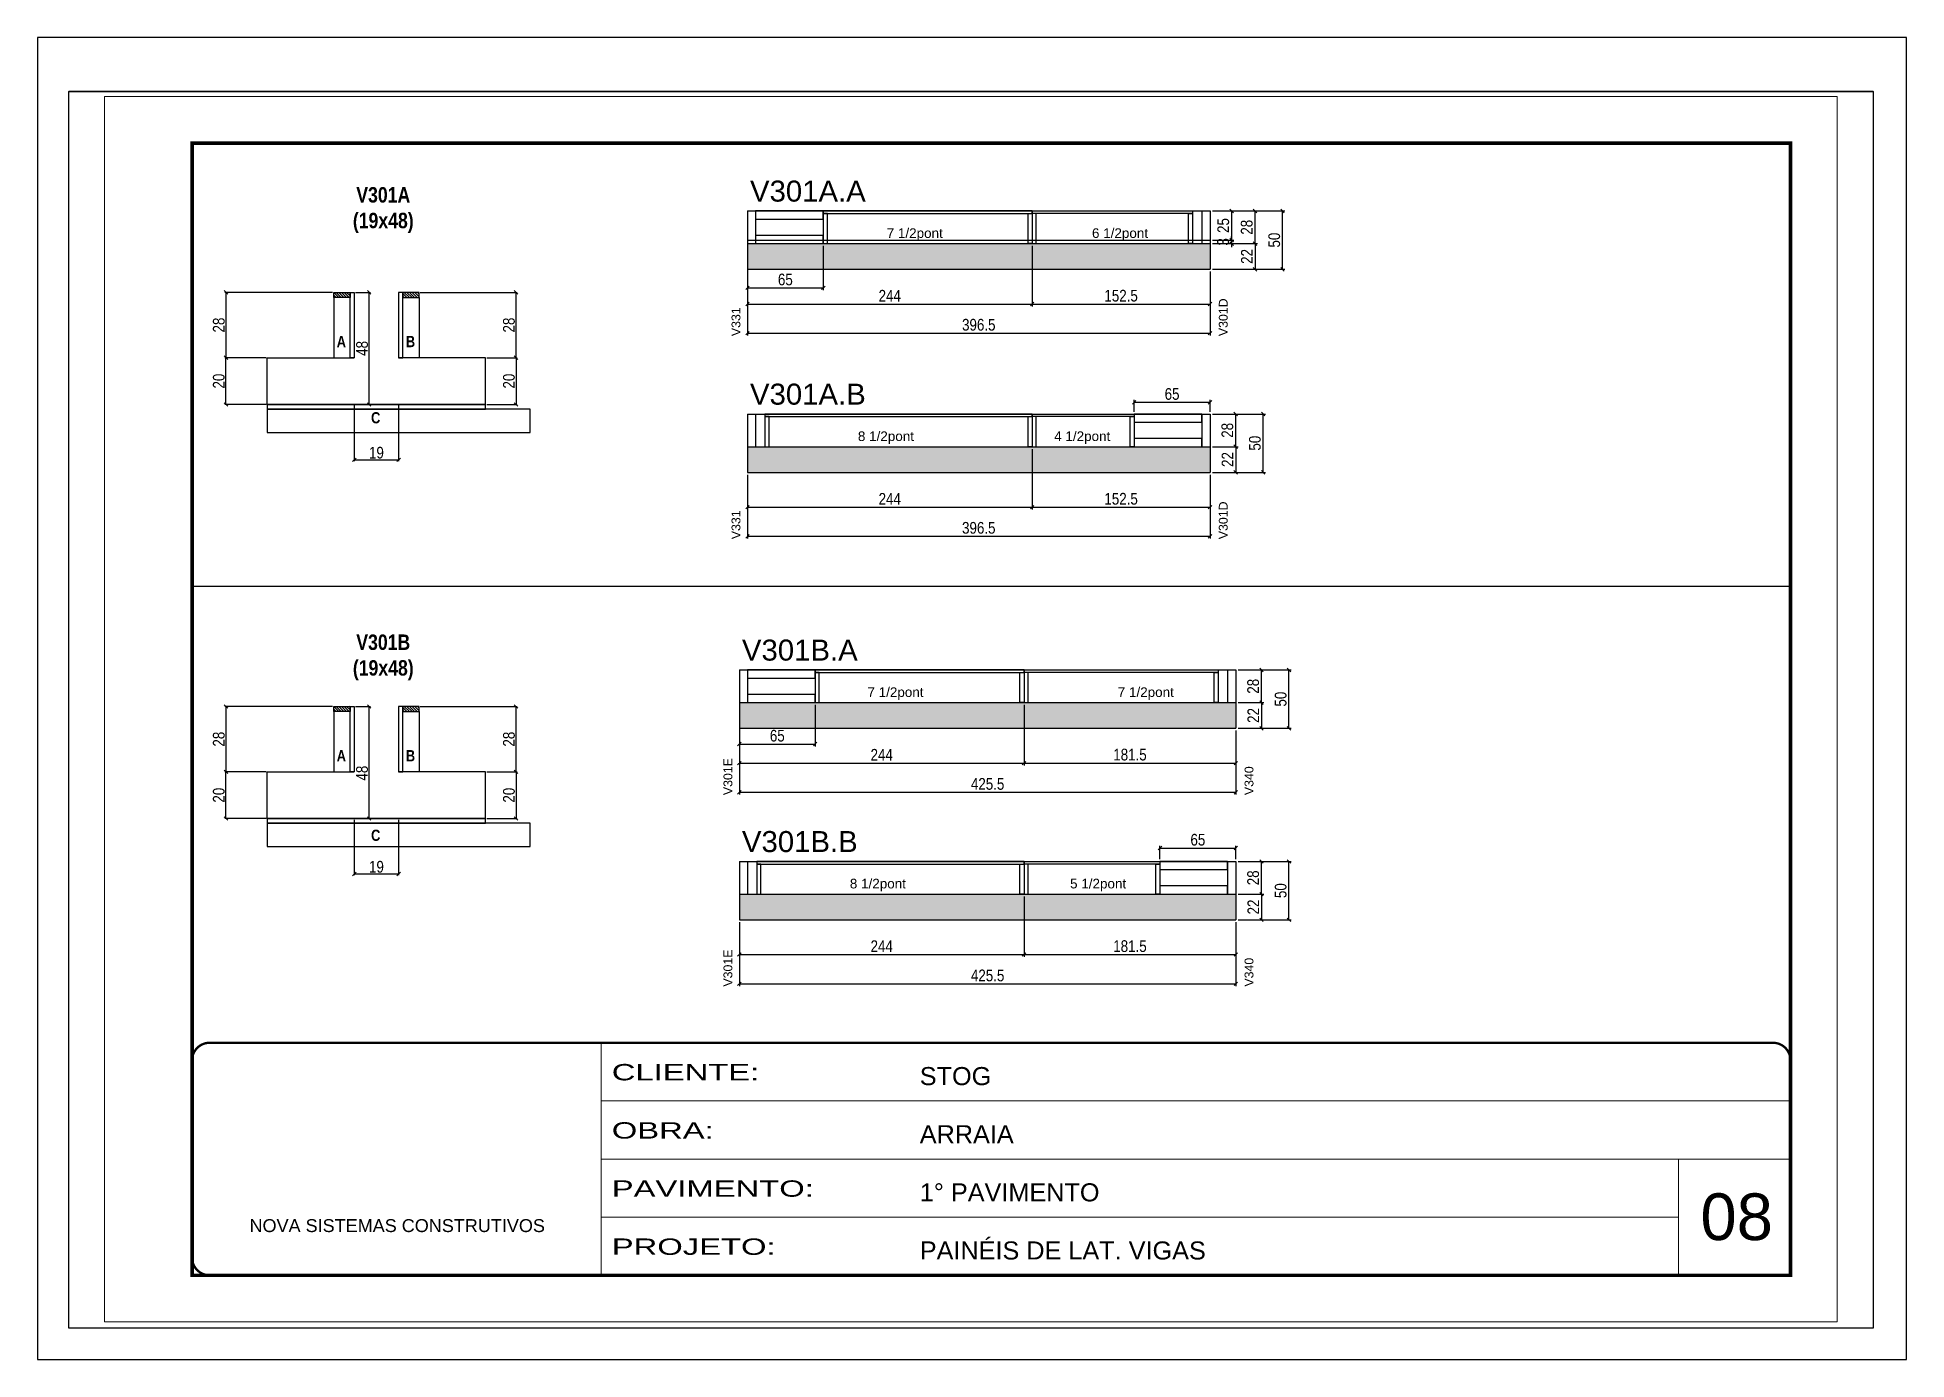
# Paper-space layout '01 (8)' of a CAD drawing. Extents: x -1 to 296, y 0 to 210.
# The model-space entities are those that its viewports show. They can reach past a viewport. Long polylines and large blocks are cut down to what shows.
import ezdxf

# ---------------------------------------------------------------- set-up
doc = ezdxf.new("R2010")
doc.units = 0
doc.linetypes.add('CONTINUO', pattern=[0])
doc.linetypes.add('DASHED', pattern=[0.75, 0.5, -0.25])
doc.layers.get('0').update_dxf_attribs({"linetype": 'CONTINUOUS'})
doc.layers.get('Defpoints').update_dxf_attribs({"linetype": 'CONTINUOUS'})
for name, color, linetype in [('barrote', 251, 'CONTINUOUS'), ('COTA', 241, 'CONTINUOUS'), ('detalhes', 4, 'CONTINUOUS'), ('NOMENCLATURA', 7, 'CONTINUOUS'), ('Painéis', 200, 'CONTINUOUS'), ('PONTALETE', 7, 'CONTINUOUS'), ('SARR_2.2x7', 40, 'CONTINUOUS'), ('SARR_3.5x7', 81, 'CONTINUOUS')]:
    doc.layers.add(name, color=color, linetype=linetype)
for name, color, linetype, lineweight in [('CARIMBO', 255, 'CONTINUOUS', 9), ('CONCRETO', 251, 'CONTINUOUS', 25), ('Folhas', 255, 'CONTINUOUS', 9), ('SARRAFO DE PRESSAO', 251, 'DASHED', 9)]:
    doc.layers.add(name, color=color, linetype=linetype, lineweight=lineweight)
doc.styles.add('ARIAL', font='arial.ttf')
doc.styles.add('COTA TECNICA', font='techl___.ttf', dxfattribs={"height": 10})
doc.styles.add('COTA TECNICA 2X', font='techl___.ttf', dxfattribs={"height": 10})
doc.styles.add('TECNICA', font='techb___.ttf', dxfattribs={"height": 10})
doc.styles.add('Tecnologia', font='')
doc.styles.get('Tecnologia').set_extended_font_data('Forgotten Futurist')
doc.dimstyles.new('PAINEL', dxfattribs={"dimtxt": 10, "dimasz": 3, "dimexe": 3, "dimexo": 3, "dimgap": 3, "dimtad": 1, "dimdec": 1, "dimzin": 12, "dimdsep": 46, "dimtxsty": 'COTA TECNICA', "dimblk1": 'OBLIQUE', "dimblk2": 'OBLIQUE', "dimsah": 1, "dimcen": 0.9, "dimclrd": 4, "dimclre": 4, "dimclrt": 240, "dimadec": 1, "dimazin": 3, "dimtfac": 1, "dimtdec": 1, "dimtmove": 0, "dimatfit": 3, "dimfxl": 1, "dimtolj": 1, "dimtzin": 12, "dimarcsym": 0})
doc.dimstyles.new('SECAO', dxfattribs={"dimscale": 0.333333, "dimtxt": 5, "dimasz": 9, "dimexe": 3, "dimexo": 3, "dimgap": 3, "dimtad": 1, "dimdec": 1, "dimlfac": 0.5, "dimzin": 12, "dimdsep": 46, "dimtxsty": 'COTA TECNICA 2X', "dimblk1": 'OBLIQUE', "dimblk2": 'OBLIQUE', "dimsah": 1, "dimcen": 0.9, "dimclrd": 4, "dimclre": 4, "dimclrt": 240, "dimadec": 1, "dimazin": 3, "dimtfac": 1, "dimtdec": 1, "dimtmove": 0, "dimatfit": 3, "dimfxl": 1, "dimtolj": 1, "dimtzin": 12, "dimarcsym": 0})
pattern_1 = [(135, (42313.3242, -110791.256), (-1.122532015, -1.122532015), [])]

psp = doc.layouts.new('01 (8)')

msp = doc.modelspace()

# ---------------------------------------------------------------- texts
at = {"layer": 'CARIMBO', "style": 'ARIAL'}
msp.add_text('08', height=40, dxfattribs=at).set_placement((10395.07, 12268.12))
at = {"layer": 'detalhes', "style": 'TECNICA'}
for s, p in [('A', (9226.16, 13033.15)), ('B', (9285.42, 13033.15)), ('C', (9255.6, 12967.89)), ('A', (9226.16, 12678.33)), ('B', (9285.42, 12678.33)), ('C', (9255.6, 12610.15))]:
    msp.add_text(s, height=9.6, dxfattribs=at).set_placement(p)
at = {"layer": 'NOMENCLATURA', "linetype": 'Continuous', "style": 'ARIAL'}
for s, p in [('V301A.A', (9580.39, 13157.89)), ('V301A.B', (9580.39, 12983.9)), ('V301B.A', (9573.49, 12764.62)), ('V301B.B', (9573.49, 12600.56))]:
    msp.add_text(s, height=18, dxfattribs=at).set_placement(p)
for s, p in [('V301D', (9989.83, 13042.62, 0)), ('V331', (9572.17, 13042.62, 0)), ('V301D', (9989.83, 12868.62, 0)), ('V331', (9572.17, 12868.62, 0)), ('V301E', (9565.26, 12649.35, 0)), ('V340', (10011.92, 12649.35, 0)), ('V301E', (9565.26, 12485.29, 0)), ('V340', (10011.92, 12485.29, 0))]:
    msp.add_text(s, height=7.567, rotation=90, dxfattribs=at).set_placement(p)
at = {"layer": 'NOMENCLATURA', "char_height": 13.2, "attachment_point": 2, "style": 'TECNICA'}
for s, insert in [('V301A\\P(19x48)', (9266.05, 13170.3)), ('V301B\\P(19x48)', (9266.05, 12786.98))]:
    msp.add_mtext_dynamic_manual_height_columns(s, width=13.2, gutter_width=1, heights=[0], dxfattribs=dict(at, insert=insert))
at = {"layer": 'PONTALETE', "linetype": 'Continuous', "style": 'ARIAL'}
for s, p in [('7 1/2pont', (9697.59, 13126.75, 0)), ('6 1/2pont', (9873.54, 13126.75, 0)), ('8 1/2pont', (9672.9, 12952.75, 0)), ('4 1/2pont', (9841.16, 12952.75, 0)), ('7 1/2pont', (9681.09, 12733.47, 0)), ('7 1/2pont', (9895.63, 12733.47, 0)), ('8 1/2pont', (9666, 12569.42, 0)), ('5 1/2pont', (9854.77, 12569.42, 0))]:
    msp.add_text(s, height=8.25, dxfattribs=at).set_placement(p)

# ---------------------------------------------------------------- blocks, each defined once
blk = doc.blocks.new('9999999999')
at = {"color": 30, "linetype": 'CONTINUO'}
for p, q in [((98564.6, 34230.2), (98564.6, 34429.4)), ((98564.6, 34379.6), (99584, 34379.6)), ((98564.6, 34329.8), (99488, 34329.8)), ((99584, 34329.8), (99488, 34329.8)), ((99488, 34329.8), (99488, 34230.2)), ((98564.6, 34280), (99488, 34280))]:
    blk.add_line(p, q, dxfattribs=at)
at = {"color": 30, "linetype": 'CONTINUO', "const_width": 2}
blk.add_lwpolyline([(99584, 34230.2), (99584, 34414.4, 0.414214), (99569, 34429.4), (98229, 34429.4, 0.414214), (98214, 34414.4), (98214, 34245.2, 0.414214), (98229, 34230.2), (99584, 34230.2)], format="xyb", dxfattribs=at)
at = {"layer": 'Folhas'}
blk.add_lwpolyline([(98139, 34190.2), (99624, 34190.2), (99624, 35240.2), (98139, 35240.2)], close=True, dxfattribs=at)
at = {"layer": 'Folhas', "color": 30, "const_width": 3}
blk.add_lwpolyline([(98214, 34230.2), (99584, 34230.2), (99584, 35200.2), (98214, 35200.2)], close=True, dxfattribs=at)
at = {"color": 7, "linetype": 'Continuous', "ltscale": 5, "style": 'ARIAL'}
for s, height, p in [('STOG', 15.48, (98837.7, 34393.1)), ('ARRAIA', 15.48, (98837.7, 34343.3)), ('1° PAVIMENTO', 15.483, (98837.7, 34293.5)), ('NOVA SISTEMAS CONSTRUTIVOS', 11.059, (98263.2, 34267.2)), ('PAINÉIS DE LAT. VIGAS', 15.483, (98837.7, 34243.7))]:
    blk.add_text(s, height=height, dxfattribs=at).set_placement(p)
at = {"layer": 'Folhas', "color": 7, "style": 'Tecnologia', "width": 1.5}
for s, p in [('CLIENTE:', (98573.7, 34397.2)), ('OBRA:', (98573.7, 34347.3)), ('PAVIMENTO:', (98573.7, 34297.5)), ('PROJETO:', (98573.7, 34247.7))]:
    blk.add_text(s, height=14, dxfattribs=at).set_placement(p)
blk = doc.blocks.new('_Oblique')
at = {"color": 0, "linetype": 'ByBlock', "lineweight": -2}
blk.add_line((-0.5, -0.5), (0.5, 0.5), dxfattribs=at)
blk = doc.blocks.new('*D146')
at = {"layer": 'COTA', "color": 4, "lineweight": -2, "transparency": 16777216}
for p, q in [((9354.8, 13024.1), (9380.9, 13024.1)), ((9379.9, 13024.1), (9379.9, 12984.1)), ((9354.8, 12984.1), (9380.9, 12984.1))]:
    blk.add_line(p, q, dxfattribs=at)
at = {"layer": 'Defpoints', "color": 0, "transparency": 16777216}
for p in [(9353.8, 13024.1), (9353.8, 12984.1), (9379.9, 12984.1)]:
    blk.add_point(p, dxfattribs=at)
at = {"layer": 'COTA', "color": 4, "lineweight": -2, "transparency": 16777216, "xscale": 3, "yscale": 3, "zscale": 3}
for p, rotation in [((9379.9, 13024.1), 90), ((9379.9, 12984.1), 270)]:
    blk.add_blockref('_Oblique', p, dxfattribs=dict(at, rotation=rotation))
at = {"layer": 'COTA', "color": 240, "transparency": 16777216, "insert": (9373.8, 13004.1), "char_height": 10, "attachment_point": 5, "rotation": 90, "style": 'COTA TECNICA 2X'}
blk.add_mtext('\\A1;20', dxfattribs=at)
blk = doc.blocks.new('*D147')
at = {"layer": 'COTA', "color": 4, "lineweight": -2, "transparency": 16777216}
for p, q in [((9297.8, 13080.1), (9380.9, 13080.1)), ((9379.9, 13024.1), (9379.9, 13080.1)), ((9354.8, 13024.1), (9380.9, 13024.1))]:
    blk.add_line(p, q, dxfattribs=at)
at = {"layer": 'Defpoints', "color": 0, "transparency": 16777216}
for p in [(9296.8, 13080.1), (9379.9, 13080.1), (9353.8, 13024.1)]:
    blk.add_point(p, dxfattribs=at)
at = {"layer": 'COTA', "color": 4, "lineweight": -2, "transparency": 16777216, "xscale": 3, "yscale": 3, "zscale": 3}
for p, rotation in [((9379.9, 13080.1), 90), ((9379.9, 13024.1), 270)]:
    blk.add_blockref('_Oblique', p, dxfattribs=dict(at, rotation=rotation))
at = {"layer": 'COTA', "color": 240, "transparency": 16777216, "insert": (9373.8, 13052.1), "char_height": 10, "attachment_point": 5, "rotation": 90, "style": 'COTA TECNICA 2X'}
blk.add_mtext('\\A1;28', dxfattribs=at)
blk = doc.blocks.new('*D148')
at = {"layer": 'COTA', "color": 4, "lineweight": -2, "transparency": 16777216}
for p, q in [((9165.6, 13024.1), (9130.2, 13024.1)), ((9131.2, 12984.1), (9131.2, 13024.1)), ((9165.6, 12984.1), (9130.2, 12984.1))]:
    blk.add_line(p, q, dxfattribs=at)
at = {"layer": 'Defpoints', "color": 0, "transparency": 16777216}
for p in [(9131.2, 13024.1), (9166.6, 13024.1), (9166.6, 12984.1)]:
    blk.add_point(p, dxfattribs=at)
at = {"layer": 'COTA', "color": 4, "lineweight": -2, "transparency": 16777216, "xscale": 3, "yscale": 3, "zscale": 3}
for p, rotation in [((9131.2, 13024.1), 90), ((9131.2, 12984.1), 270)]:
    blk.add_blockref('_Oblique', p, dxfattribs=dict(at, rotation=rotation))
at = {"layer": 'COTA', "color": 240, "transparency": 16777216, "insert": (9125.1, 13004.1), "char_height": 10, "attachment_point": 5, "rotation": 90, "style": 'COTA TECNICA 2X'}
blk.add_mtext('\\A1;20', dxfattribs=at)
blk = doc.blocks.new('*D149')
at = {"layer": 'COTA', "color": 4, "lineweight": -2, "transparency": 16777216}
for p, q in [((9242.2, 13080.1), (9255, 13080.1)), ((9254, 12984.1), (9254, 13080.1)), ((9242.2, 12984.1), (9255, 12984.1))]:
    blk.add_line(p, q, dxfattribs=at)
at = {"layer": 'Defpoints', "color": 0, "transparency": 16777216}
for p in [(9241.2, 13080.1), (9254, 13080.1), (9241.2, 12984.1)]:
    blk.add_point(p, dxfattribs=at)
at = {"layer": 'COTA', "color": 4, "lineweight": -2, "transparency": 16777216, "xscale": 3, "yscale": 3, "zscale": 3}
for p, rotation in [((9254, 13080.1), 90), ((9254, 12984.1), 270)]:
    blk.add_blockref('_Oblique', p, dxfattribs=dict(at, rotation=rotation))
at = {"layer": 'COTA', "color": 240, "transparency": 16777216, "insert": (9247.9, 13032.1), "char_height": 10, "attachment_point": 5, "rotation": 90, "style": 'COTA TECNICA 2X'}
blk.add_mtext('\\A1;48', dxfattribs=at)
blk = doc.blocks.new('*D150')
at = {"layer": 'COTA', "color": 4, "lineweight": -2, "transparency": 16777216}
for p, q in [((9222.6, 13080.1), (9130.2, 13080.1)), ((9131.2, 13080.1), (9131.2, 13024.1)), ((9165.6, 13024.1), (9130.2, 13024.1))]:
    blk.add_line(p, q, dxfattribs=at)
at = {"layer": 'Defpoints', "color": 0, "transparency": 16777216}
for p in [(9223.6, 13080.1), (9131.2, 13024.1), (9166.6, 13024.1)]:
    blk.add_point(p, dxfattribs=at)
at = {"layer": 'COTA', "color": 4, "lineweight": -2, "transparency": 16777216, "xscale": 3, "yscale": 3, "zscale": 3}
for p, rotation in [((9131.2, 13080.1), 90), ((9131.2, 13024.1), 270)]:
    blk.add_blockref('_Oblique', p, dxfattribs=dict(at, rotation=rotation))
at = {"layer": 'COTA', "color": 240, "transparency": 16777216, "insert": (9125.1, 13052.1), "char_height": 10, "attachment_point": 5, "rotation": 90, "style": 'COTA TECNICA 2X'}
blk.add_mtext('\\A1;28', dxfattribs=at)
blk = doc.blocks.new('*D151')
at = {"layer": 'COTA', "color": 4, "lineweight": -2, "transparency": 16777216}
for p, q in [((9241.2, 12983.1), (9241.2, 12935.6)), ((9279.2, 12983.1), (9279.2, 12935.6)), ((9241.2, 12936.6), (9279.2, 12936.6))]:
    blk.add_line(p, q, dxfattribs=at)
at = {"layer": 'Defpoints', "color": 0, "transparency": 16777216}
for p in [(9241.2, 12984.1), (9279.2, 12984.1), (9279.2, 12936.6)]:
    blk.add_point(p, dxfattribs=at)
at = {"layer": 'COTA', "color": 4, "lineweight": -2, "transparency": 16777216, "xscale": 3, "yscale": 3, "zscale": 3, "rotation": 180}
blk.add_blockref('_Oblique', (9241.2, 12936.6), dxfattribs=at)
at = {"layer": 'COTA', "color": 4, "lineweight": -2, "transparency": 16777216, "xscale": 3, "yscale": 3, "zscale": 3}
blk.add_blockref('_Oblique', (9279.2, 12936.6), dxfattribs=at)
at = {"layer": 'COTA', "color": 240, "transparency": 16777216, "insert": (9260.2, 12942.7), "char_height": 10, "attachment_point": 5, "style": 'COTA TECNICA 2X'}
blk.add_mtext('\\A1;19', dxfattribs=at)
blk = doc.blocks.new('*D152')
at = {"layer": 'COTA', "color": 4, "linetype": 'Continuous', "lineweight": -2, "transparency": 16777216}
for p, q in [((9822.2, 13119.9), (9822.2, 13068.1)), ((9578.2, 13097.9), (9578.2, 13068.1)), ((9578.2, 13070.1), (9822.2, 13070.1))]:
    blk.add_line(p, q, dxfattribs=at)
at = {"layer": 'Defpoints', "color": 0, "linetype": 'Continuous', "transparency": 16777216}
for p in [(9822.2, 13121.9), (9578.2, 13099.9), (9822.2, 13070.1)]:
    blk.add_point(p, dxfattribs=at)
at = {"layer": 'COTA', "color": 4, "linetype": 'Continuous', "lineweight": -2, "transparency": 16777216, "xscale": 3, "yscale": 3, "zscale": 3, "rotation": 180}
blk.add_blockref('_Oblique', (9578.2, 13070.1), dxfattribs=at)
at = {"layer": 'COTA', "color": 4, "linetype": 'Continuous', "lineweight": -2, "transparency": 16777216, "xscale": 3, "yscale": 3, "zscale": 3}
blk.add_blockref('_Oblique', (9822.2, 13070.1), dxfattribs=at)
at = {"layer": 'COTA', "color": 240, "linetype": 'Continuous', "transparency": 16777216, "insert": (9700.2, 13077.2), "char_height": 10, "attachment_point": 5, "style": 'COTA TECNICA'}
blk.add_mtext('\\A1;244', dxfattribs=at)
blk = doc.blocks.new('*D153')
at = {"layer": 'COTA', "color": 4, "linetype": 'Continuous', "lineweight": -2, "transparency": 16777216}
for p, q in [((9822.2, 13119.9), (9822.2, 13068.1)), ((9974.7, 13097.9), (9974.7, 13068.1)), ((9822.2, 13070.1), (9974.7, 13070.1))]:
    blk.add_line(p, q, dxfattribs=at)
at = {"layer": 'Defpoints', "color": 0, "linetype": 'Continuous', "transparency": 16777216}
for p in [(9822.2, 13121.9), (9974.7, 13099.9), (9974.7, 13070.1)]:
    blk.add_point(p, dxfattribs=at)
at = {"layer": 'COTA', "color": 4, "linetype": 'Continuous', "lineweight": -2, "transparency": 16777216, "xscale": 3, "yscale": 3, "zscale": 3, "rotation": 180}
blk.add_blockref('_Oblique', (9822.2, 13070.1), dxfattribs=at)
at = {"layer": 'COTA', "color": 4, "linetype": 'Continuous', "lineweight": -2, "transparency": 16777216, "xscale": 3, "yscale": 3, "zscale": 3}
blk.add_blockref('_Oblique', (9974.7, 13070.1), dxfattribs=at)
at = {"layer": 'COTA', "color": 240, "linetype": 'Continuous', "transparency": 16777216, "insert": (9898.5, 13077.2), "char_height": 10, "attachment_point": 5, "style": 'COTA TECNICA'}
blk.add_mtext('\\A1;152.5', dxfattribs=at)
blk = doc.blocks.new('*D154')
at = {"layer": 'COTA', "color": 4, "linetype": 'Continuous', "lineweight": -2, "transparency": 16777216}
for p, q in [((9578.2, 13097.9), (9578.2, 13043.1)), ((9974.7, 13097.9), (9974.7, 13043.1)), ((9578.2, 13045.1), (9974.7, 13045.1))]:
    blk.add_line(p, q, dxfattribs=at)
at = {"layer": 'Defpoints', "color": 0, "linetype": 'Continuous', "transparency": 16777216}
for p in [(9578.2, 13099.9), (9974.7, 13099.9), (9974.7, 13045.1)]:
    blk.add_point(p, dxfattribs=at)
at = {"layer": 'COTA', "color": 4, "linetype": 'Continuous', "lineweight": -2, "transparency": 16777216, "xscale": 3, "yscale": 3, "zscale": 3, "rotation": 180}
blk.add_blockref('_Oblique', (9578.2, 13045.1), dxfattribs=at)
at = {"layer": 'COTA', "color": 4, "linetype": 'Continuous', "lineweight": -2, "transparency": 16777216, "xscale": 3, "yscale": 3, "zscale": 3}
blk.add_blockref('_Oblique', (9974.7, 13045.1), dxfattribs=at)
at = {"layer": 'COTA', "color": 240, "linetype": 'Continuous', "transparency": 16777216, "insert": (9776.5, 13052.3), "char_height": 10, "attachment_point": 5, "style": 'COTA TECNICA'}
blk.add_mtext('\\A1;396.5', dxfattribs=at)
blk = doc.blocks.new('*D155')
at = {"layer": 'COTA', "color": 4, "linetype": 'Continuous', "lineweight": -2, "transparency": 16777216}
for p, q in [((9976.7, 13149.9), (10015.3, 13149.9)), ((10013.3, 13121.9), (10013.3, 13149.9)), ((9976.7, 13121.9), (10015.3, 13121.9))]:
    blk.add_line(p, q, dxfattribs=at)
at = {"layer": 'Defpoints', "color": 0, "linetype": 'Continuous', "transparency": 16777216}
for p in [(9974.7, 13149.9), (10013.3, 13149.9), (9974.7, 13121.9)]:
    blk.add_point(p, dxfattribs=at)
at = {"layer": 'COTA', "color": 4, "linetype": 'Continuous', "lineweight": -2, "transparency": 16777216, "xscale": 3, "yscale": 3, "zscale": 3}
for p, rotation in [((10013.3, 13149.9), 90), ((10013.3, 13121.9), 270)]:
    blk.add_blockref('_Oblique', p, dxfattribs=dict(at, rotation=rotation))
at = {"layer": 'COTA', "color": 240, "linetype": 'Continuous', "transparency": 16777216, "insert": (10006.2, 13135.9), "char_height": 10, "attachment_point": 5, "rotation": 90, "style": 'COTA TECNICA'}
blk.add_mtext('\\A1;28', dxfattribs=at)
blk = doc.blocks.new('*D156')
at = {"layer": 'COTA', "color": 4, "linetype": 'Continuous', "lineweight": -2, "transparency": 16777216}
for p, q in [((9976.7, 13121.9), (10015.3, 13121.9)), ((10013.3, 13121.9), (10013.3, 13099.9)), ((9976.7, 13099.9), (10015.3, 13099.9))]:
    blk.add_line(p, q, dxfattribs=at)
at = {"layer": 'Defpoints', "color": 0, "linetype": 'Continuous', "transparency": 16777216}
for p in [(9974.7, 13121.9), (9974.7, 13099.9), (10013.3, 13099.9)]:
    blk.add_point(p, dxfattribs=at)
at = {"layer": 'COTA', "color": 4, "linetype": 'Continuous', "lineweight": -2, "transparency": 16777216, "xscale": 3, "yscale": 3, "zscale": 3}
for p, rotation in [((10013.3, 13121.9), 90), ((10013.3, 13099.9), 270)]:
    blk.add_blockref('_Oblique', p, dxfattribs=dict(at, rotation=rotation))
at = {"layer": 'COTA', "color": 240, "linetype": 'Continuous', "transparency": 16777216, "insert": (10006.3, 13110.9), "char_height": 10, "attachment_point": 5, "rotation": 90, "style": 'COTA TECNICA'}
blk.add_mtext('\\A1;22', dxfattribs=at)
blk = doc.blocks.new('*D157')
at = {"layer": 'COTA', "color": 4, "linetype": 'Continuous', "lineweight": -2, "transparency": 16777216}
for p, q in [((9976.7, 13149.9), (10038.9, 13149.9)), ((10036.9, 13099.9), (10036.9, 13149.9)), ((9976.7, 13099.9), (10038.9, 13099.9))]:
    blk.add_line(p, q, dxfattribs=at)
at = {"layer": 'Defpoints', "color": 0, "linetype": 'Continuous', "transparency": 16777216}
for p in [(9974.7, 13149.9), (10036.9, 13149.9), (9974.7, 13099.9)]:
    blk.add_point(p, dxfattribs=at)
at = {"layer": 'COTA', "color": 4, "linetype": 'Continuous', "lineweight": -2, "transparency": 16777216, "xscale": 3, "yscale": 3, "zscale": 3}
for p, rotation in [((10036.9, 13149.9), 90), ((10036.9, 13099.9), 270)]:
    blk.add_blockref('_Oblique', p, dxfattribs=dict(at, rotation=rotation))
at = {"layer": 'COTA', "color": 240, "linetype": 'Continuous', "transparency": 16777216, "insert": (10029.8, 13124.9), "char_height": 10, "attachment_point": 5, "rotation": 90, "style": 'COTA TECNICA'}
blk.add_mtext('\\A1;50', dxfattribs=at)
blk = doc.blocks.new('*D164')
at = {"layer": 'COTA', "color": 4, "lineweight": -2, "transparency": 16777216}
for p, q in [((9354.8, 12669.3), (9380.9, 12669.3)), ((9379.9, 12669.3), (9379.9, 12629.3)), ((9354.8, 12629.3), (9380.9, 12629.3))]:
    blk.add_line(p, q, dxfattribs=at)
at = {"layer": 'Defpoints', "color": 0, "transparency": 16777216}
for p in [(9353.8, 12669.3), (9353.8, 12629.3), (9379.9, 12629.3)]:
    blk.add_point(p, dxfattribs=at)
at = {"layer": 'COTA', "color": 4, "lineweight": -2, "transparency": 16777216, "xscale": 3, "yscale": 3, "zscale": 3}
for p, rotation in [((9379.9, 12669.3), 90), ((9379.9, 12629.3), 270)]:
    blk.add_blockref('_Oblique', p, dxfattribs=dict(at, rotation=rotation))
at = {"layer": 'COTA', "color": 240, "transparency": 16777216, "insert": (9373.8, 12649.3), "char_height": 10, "attachment_point": 5, "rotation": 90, "style": 'COTA TECNICA 2X'}
blk.add_mtext('\\A1;20', dxfattribs=at)
blk = doc.blocks.new('*D165')
at = {"layer": 'COTA', "color": 4, "lineweight": -2, "transparency": 16777216}
for p, q in [((9297.8, 12725.3), (9380.9, 12725.3)), ((9379.9, 12669.3), (9379.9, 12725.3)), ((9354.8, 12669.3), (9380.9, 12669.3))]:
    blk.add_line(p, q, dxfattribs=at)
at = {"layer": 'Defpoints', "color": 0, "transparency": 16777216}
for p in [(9296.8, 12725.3), (9379.9, 12725.3), (9353.8, 12669.3)]:
    blk.add_point(p, dxfattribs=at)
at = {"layer": 'COTA', "color": 4, "lineweight": -2, "transparency": 16777216, "xscale": 3, "yscale": 3, "zscale": 3}
for p, rotation in [((9379.9, 12725.3), 90), ((9379.9, 12669.3), 270)]:
    blk.add_blockref('_Oblique', p, dxfattribs=dict(at, rotation=rotation))
at = {"layer": 'COTA', "color": 240, "transparency": 16777216, "insert": (9373.8, 12697.3), "char_height": 10, "attachment_point": 5, "rotation": 90, "style": 'COTA TECNICA 2X'}
blk.add_mtext('\\A1;28', dxfattribs=at)
blk = doc.blocks.new('*D166')
at = {"layer": 'COTA', "color": 4, "lineweight": -2, "transparency": 16777216}
for p, q in [((9165.6, 12669.3), (9130.2, 12669.3)), ((9131.2, 12629.3), (9131.2, 12669.3)), ((9165.6, 12629.3), (9130.2, 12629.3))]:
    blk.add_line(p, q, dxfattribs=at)
at = {"layer": 'Defpoints', "color": 0, "transparency": 16777216}
for p in [(9131.2, 12669.3), (9166.6, 12669.3), (9166.6, 12629.3)]:
    blk.add_point(p, dxfattribs=at)
at = {"layer": 'COTA', "color": 4, "lineweight": -2, "transparency": 16777216, "xscale": 3, "yscale": 3, "zscale": 3}
for p, rotation in [((9131.2, 12669.3), 90), ((9131.2, 12629.3), 270)]:
    blk.add_blockref('_Oblique', p, dxfattribs=dict(at, rotation=rotation))
at = {"layer": 'COTA', "color": 240, "transparency": 16777216, "insert": (9125.1, 12649.3), "char_height": 10, "attachment_point": 5, "rotation": 90, "style": 'COTA TECNICA 2X'}
blk.add_mtext('\\A1;20', dxfattribs=at)
blk = doc.blocks.new('*D167')
at = {"layer": 'COTA', "color": 4, "lineweight": -2, "transparency": 16777216}
for p, q in [((9242.2, 12725.3), (9255, 12725.3)), ((9254, 12629.3), (9254, 12725.3)), ((9242.2, 12629.3), (9255, 12629.3))]:
    blk.add_line(p, q, dxfattribs=at)
at = {"layer": 'Defpoints', "color": 0, "transparency": 16777216}
for p in [(9241.2, 12725.3), (9254, 12725.3), (9241.2, 12629.3)]:
    blk.add_point(p, dxfattribs=at)
at = {"layer": 'COTA', "color": 4, "lineweight": -2, "transparency": 16777216, "xscale": 3, "yscale": 3, "zscale": 3}
for p, rotation in [((9254, 12725.3), 90), ((9254, 12629.3), 270)]:
    blk.add_blockref('_Oblique', p, dxfattribs=dict(at, rotation=rotation))
at = {"layer": 'COTA', "color": 240, "transparency": 16777216, "insert": (9247.9, 12668.2), "char_height": 10, "attachment_point": 5, "rotation": 90, "style": 'COTA TECNICA 2X'}
blk.add_mtext('\\A1;48', dxfattribs=at)
blk = doc.blocks.new('*D158')
at = {"layer": 'COTA', "color": 4, "lineweight": -2, "transparency": 16777216}
for p, q in [((9222.6, 12725.3), (9130.2, 12725.3)), ((9131.2, 12725.3), (9131.2, 12669.3)), ((9165.6, 12669.3), (9130.2, 12669.3))]:
    blk.add_line(p, q, dxfattribs=at)
at = {"layer": 'Defpoints', "color": 0, "transparency": 16777216}
for p in [(9223.6, 12725.3), (9131.2, 12669.3), (9166.6, 12669.3)]:
    blk.add_point(p, dxfattribs=at)
at = {"layer": 'COTA', "color": 4, "lineweight": -2, "transparency": 16777216, "xscale": 3, "yscale": 3, "zscale": 3}
for p, rotation in [((9131.2, 12725.3), 90), ((9131.2, 12669.3), 270)]:
    blk.add_blockref('_Oblique', p, dxfattribs=dict(at, rotation=rotation))
at = {"layer": 'COTA', "color": 240, "transparency": 16777216, "insert": (9125.1, 12697.3), "char_height": 10, "attachment_point": 5, "rotation": 90, "style": 'COTA TECNICA 2X'}
blk.add_mtext('\\A1;28', dxfattribs=at)
blk = doc.blocks.new('*D159')
at = {"layer": 'COTA', "color": 4, "lineweight": -2, "transparency": 16777216}
for p, q in [((9241.2, 12628.3), (9241.2, 12580.8)), ((9279.2, 12628.3), (9279.2, 12580.8)), ((9241.2, 12581.8), (9279.2, 12581.8))]:
    blk.add_line(p, q, dxfattribs=at)
at = {"layer": 'Defpoints', "color": 0, "transparency": 16777216}
for p in [(9241.2, 12629.3), (9279.2, 12629.3), (9279.2, 12581.8)]:
    blk.add_point(p, dxfattribs=at)
at = {"layer": 'COTA', "color": 4, "lineweight": -2, "transparency": 16777216, "xscale": 3, "yscale": 3, "zscale": 3, "rotation": 180}
blk.add_blockref('_Oblique', (9241.2, 12581.8), dxfattribs=at)
at = {"layer": 'COTA', "color": 4, "lineweight": -2, "transparency": 16777216, "xscale": 3, "yscale": 3, "zscale": 3}
blk.add_blockref('_Oblique', (9279.2, 12581.8), dxfattribs=at)
at = {"layer": 'COTA', "color": 240, "transparency": 16777216, "insert": (9260.2, 12587.9), "char_height": 10, "attachment_point": 5, "style": 'COTA TECNICA 2X'}
blk.add_mtext('\\A1;19', dxfattribs=at)
blk = doc.blocks.new('*D160')
at = {"layer": 'COTA', "color": 4, "linetype": 'Continuous', "lineweight": -2, "transparency": 16777216}
for p, q in [((9815.3, 12726.6), (9815.3, 12674.8)), ((9571.3, 12704.6), (9571.3, 12674.8)), ((9571.3, 12676.8), (9815.3, 12676.8))]:
    blk.add_line(p, q, dxfattribs=at)
at = {"layer": 'Defpoints', "color": 0, "linetype": 'Continuous', "transparency": 16777216}
for p in [(9815.3, 12728.6), (9571.3, 12706.6), (9815.3, 12676.8)]:
    blk.add_point(p, dxfattribs=at)
at = {"layer": 'COTA', "color": 4, "linetype": 'Continuous', "lineweight": -2, "transparency": 16777216, "xscale": 3, "yscale": 3, "zscale": 3, "rotation": 180}
blk.add_blockref('_Oblique', (9571.3, 12676.8), dxfattribs=at)
at = {"layer": 'COTA', "color": 4, "linetype": 'Continuous', "lineweight": -2, "transparency": 16777216, "xscale": 3, "yscale": 3, "zscale": 3}
blk.add_blockref('_Oblique', (9815.3, 12676.8), dxfattribs=at)
at = {"layer": 'COTA', "color": 240, "linetype": 'Continuous', "transparency": 16777216, "insert": (9693.3, 12683.9), "char_height": 10, "attachment_point": 5, "style": 'COTA TECNICA'}
blk.add_mtext('\\A1;244', dxfattribs=at)
blk = doc.blocks.new('*D161')
at = {"layer": 'COTA', "color": 4, "linetype": 'Continuous', "lineweight": -2, "transparency": 16777216}
for p, q in [((9815.3, 12726.6), (9815.3, 12674.8)), ((9996.8, 12704.6), (9996.8, 12674.8)), ((9815.3, 12676.8), (9996.8, 12676.8))]:
    blk.add_line(p, q, dxfattribs=at)
at = {"layer": 'Defpoints', "color": 0, "linetype": 'Continuous', "transparency": 16777216}
for p in [(9815.3, 12728.6), (9996.8, 12706.6), (9996.8, 12676.8)]:
    blk.add_point(p, dxfattribs=at)
at = {"layer": 'COTA', "color": 4, "linetype": 'Continuous', "lineweight": -2, "transparency": 16777216, "xscale": 3, "yscale": 3, "zscale": 3, "rotation": 180}
blk.add_blockref('_Oblique', (9815.3, 12676.8), dxfattribs=at)
at = {"layer": 'COTA', "color": 4, "linetype": 'Continuous', "lineweight": -2, "transparency": 16777216, "xscale": 3, "yscale": 3, "zscale": 3}
blk.add_blockref('_Oblique', (9996.8, 12676.8), dxfattribs=at)
at = {"layer": 'COTA', "color": 240, "linetype": 'Continuous', "transparency": 16777216, "insert": (9906.1, 12684), "char_height": 10, "attachment_point": 5, "style": 'COTA TECNICA'}
blk.add_mtext('\\A1;181.5', dxfattribs=at)
blk = doc.blocks.new('*D162')
at = {"layer": 'COTA', "color": 4, "linetype": 'Continuous', "lineweight": -2, "transparency": 16777216}
for p, q in [((9571.3, 12704.6), (9571.3, 12649.8)), ((9996.8, 12704.6), (9996.8, 12649.8)), ((9571.3, 12651.8), (9996.8, 12651.8))]:
    blk.add_line(p, q, dxfattribs=at)
at = {"layer": 'Defpoints', "color": 0, "linetype": 'Continuous', "transparency": 16777216}
for p in [(9571.3, 12706.6), (9996.8, 12706.6), (9996.8, 12651.8)]:
    blk.add_point(p, dxfattribs=at)
at = {"layer": 'COTA', "color": 4, "linetype": 'Continuous', "lineweight": -2, "transparency": 16777216, "xscale": 3, "yscale": 3, "zscale": 3, "rotation": 180}
blk.add_blockref('_Oblique', (9571.3, 12651.8), dxfattribs=at)
at = {"layer": 'COTA', "color": 4, "linetype": 'Continuous', "lineweight": -2, "transparency": 16777216, "xscale": 3, "yscale": 3, "zscale": 3}
blk.add_blockref('_Oblique', (9996.8, 12651.8), dxfattribs=at)
at = {"layer": 'COTA', "color": 240, "linetype": 'Continuous', "transparency": 16777216, "insert": (9784.1, 12658.9), "char_height": 10, "attachment_point": 5, "style": 'COTA TECNICA'}
blk.add_mtext('\\A1;425.5', dxfattribs=at)
blk = doc.blocks.new('*D163')
at = {"layer": 'COTA', "color": 4, "linetype": 'Continuous', "lineweight": -2, "transparency": 16777216}
for p, q in [((9998.8, 12756.6), (10020.8, 12756.6)), ((10018.8, 12728.6), (10018.8, 12756.6)), ((9998.8, 12728.6), (10020.8, 12728.6))]:
    blk.add_line(p, q, dxfattribs=at)
at = {"layer": 'Defpoints', "color": 0, "linetype": 'Continuous', "transparency": 16777216}
for p in [(9996.8, 12756.6), (10018.8, 12756.6), (9996.8, 12728.6)]:
    blk.add_point(p, dxfattribs=at)
at = {"layer": 'COTA', "color": 4, "linetype": 'Continuous', "lineweight": -2, "transparency": 16777216, "xscale": 3, "yscale": 3, "zscale": 3}
for p, rotation in [((10018.8, 12756.6), 90), ((10018.8, 12728.6), 270)]:
    blk.add_blockref('_Oblique', p, dxfattribs=dict(at, rotation=rotation))
at = {"layer": 'COTA', "color": 240, "linetype": 'Continuous', "transparency": 16777216, "insert": (10011.7, 12742.6), "char_height": 10, "attachment_point": 5, "rotation": 90, "style": 'COTA TECNICA'}
blk.add_mtext('\\A1;28', dxfattribs=at)
blk = doc.blocks.new('*D168')
at = {"layer": 'COTA', "color": 4, "linetype": 'Continuous', "lineweight": -2, "transparency": 16777216}
for p, q in [((9998.8, 12728.6), (10020.8, 12728.6)), ((10018.8, 12728.6), (10018.8, 12706.6)), ((9998.8, 12706.6), (10020.8, 12706.6))]:
    blk.add_line(p, q, dxfattribs=at)
at = {"layer": 'Defpoints', "color": 0, "linetype": 'Continuous', "transparency": 16777216}
for p in [(9996.8, 12728.6), (9996.8, 12706.6), (10018.8, 12706.6)]:
    blk.add_point(p, dxfattribs=at)
at = {"layer": 'COTA', "color": 4, "linetype": 'Continuous', "lineweight": -2, "transparency": 16777216, "xscale": 3, "yscale": 3, "zscale": 3}
for p, rotation in [((10018.8, 12728.6), 90), ((10018.8, 12706.6), 270)]:
    blk.add_blockref('_Oblique', p, dxfattribs=dict(at, rotation=rotation))
at = {"layer": 'COTA', "color": 240, "linetype": 'Continuous', "transparency": 16777216, "insert": (10011.8, 12717.6), "char_height": 10, "attachment_point": 5, "rotation": 90, "style": 'COTA TECNICA'}
blk.add_mtext('\\A1;22', dxfattribs=at)
blk = doc.blocks.new('*D169')
at = {"layer": 'COTA', "color": 4, "linetype": 'Continuous', "lineweight": -2, "transparency": 16777216}
for p, q in [((9998.8, 12756.6), (10044.4, 12756.6)), ((10042.4, 12706.6), (10042.4, 12756.6)), ((9998.8, 12706.6), (10044.4, 12706.6))]:
    blk.add_line(p, q, dxfattribs=at)
at = {"layer": 'Defpoints', "color": 0, "linetype": 'Continuous', "transparency": 16777216}
for p in [(9996.8, 12756.6), (10042.4, 12756.6), (9996.8, 12706.6)]:
    blk.add_point(p, dxfattribs=at)
at = {"layer": 'COTA', "color": 4, "linetype": 'Continuous', "lineweight": -2, "transparency": 16777216, "xscale": 3, "yscale": 3, "zscale": 3}
for p, rotation in [((10042.4, 12756.6), 90), ((10042.4, 12706.6), 270)]:
    blk.add_blockref('_Oblique', p, dxfattribs=dict(at, rotation=rotation))
at = {"layer": 'COTA', "color": 240, "linetype": 'Continuous', "transparency": 16777216, "insert": (10035.3, 12731.6), "char_height": 10, "attachment_point": 5, "rotation": 90, "style": 'COTA TECNICA'}
blk.add_mtext('\\A1;50', dxfattribs=at)
blk = doc.blocks.new('*D771')
at = {"layer": 'COTA', "color": 4, "linetype": 'Continuous', "lineweight": -2, "transparency": 16777216}
for p, q in [((9822.2, 12945.9), (9822.2, 12894.1)), ((9578.2, 12923.9), (9578.2, 12894.1)), ((9578.2, 12896.1), (9822.2, 12896.1))]:
    blk.add_line(p, q, dxfattribs=at)
at = {"layer": 'Defpoints', "color": 0, "linetype": 'Continuous', "transparency": 16777216}
for p in [(9822.2, 12947.9), (9578.2, 12925.9), (9822.2, 12896.1)]:
    blk.add_point(p, dxfattribs=at)
at = {"layer": 'COTA', "color": 4, "linetype": 'Continuous', "lineweight": -2, "transparency": 16777216, "xscale": 3, "yscale": 3, "zscale": 3, "rotation": 180}
blk.add_blockref('_Oblique', (9578.2, 12896.1), dxfattribs=at)
at = {"layer": 'COTA', "color": 4, "linetype": 'Continuous', "lineweight": -2, "transparency": 16777216, "xscale": 3, "yscale": 3, "zscale": 3}
blk.add_blockref('_Oblique', (9822.2, 12896.1), dxfattribs=at)
at = {"layer": 'COTA', "color": 240, "linetype": 'Continuous', "transparency": 16777216, "insert": (9700.2, 12903.2), "char_height": 10, "attachment_point": 5, "style": 'COTA TECNICA'}
blk.add_mtext('\\A1;244', dxfattribs=at)
blk = doc.blocks.new('*D772')
at = {"layer": 'COTA', "color": 4, "linetype": 'Continuous', "lineweight": -2, "transparency": 16777216}
for p, q in [((9822.2, 12945.9), (9822.2, 12894.1)), ((9974.7, 12923.9), (9974.7, 12894.1)), ((9822.2, 12896.1), (9974.7, 12896.1))]:
    blk.add_line(p, q, dxfattribs=at)
at = {"layer": 'Defpoints', "color": 0, "linetype": 'Continuous', "transparency": 16777216}
for p in [(9822.2, 12947.9), (9974.7, 12925.9), (9974.7, 12896.1)]:
    blk.add_point(p, dxfattribs=at)
at = {"layer": 'COTA', "color": 4, "linetype": 'Continuous', "lineweight": -2, "transparency": 16777216, "xscale": 3, "yscale": 3, "zscale": 3, "rotation": 180}
blk.add_blockref('_Oblique', (9822.2, 12896.1), dxfattribs=at)
at = {"layer": 'COTA', "color": 4, "linetype": 'Continuous', "lineweight": -2, "transparency": 16777216, "xscale": 3, "yscale": 3, "zscale": 3}
blk.add_blockref('_Oblique', (9974.7, 12896.1), dxfattribs=at)
at = {"layer": 'COTA', "color": 240, "linetype": 'Continuous', "transparency": 16777216, "insert": (9898.5, 12903.2), "char_height": 10, "attachment_point": 5, "style": 'COTA TECNICA'}
blk.add_mtext('\\A1;152.5', dxfattribs=at)
blk = doc.blocks.new('*D773')
at = {"layer": 'COTA', "color": 4, "linetype": 'Continuous', "lineweight": -2, "transparency": 16777216}
for p, q in [((9578.2, 12923.9), (9578.2, 12869.1)), ((9974.7, 12923.9), (9974.7, 12869.1)), ((9578.2, 12871.1), (9974.7, 12871.1))]:
    blk.add_line(p, q, dxfattribs=at)
at = {"layer": 'Defpoints', "color": 0, "linetype": 'Continuous', "transparency": 16777216}
for p in [(9578.2, 12925.9), (9974.7, 12925.9), (9974.7, 12871.1)]:
    blk.add_point(p, dxfattribs=at)
at = {"layer": 'COTA', "color": 4, "linetype": 'Continuous', "lineweight": -2, "transparency": 16777216, "xscale": 3, "yscale": 3, "zscale": 3, "rotation": 180}
blk.add_blockref('_Oblique', (9578.2, 12871.1), dxfattribs=at)
at = {"layer": 'COTA', "color": 4, "linetype": 'Continuous', "lineweight": -2, "transparency": 16777216, "xscale": 3, "yscale": 3, "zscale": 3}
blk.add_blockref('_Oblique', (9974.7, 12871.1), dxfattribs=at)
at = {"layer": 'COTA', "color": 240, "linetype": 'Continuous', "transparency": 16777216, "insert": (9776.5, 12878.3), "char_height": 10, "attachment_point": 5, "style": 'COTA TECNICA'}
blk.add_mtext('\\A1;396.5', dxfattribs=at)
blk = doc.blocks.new('*D774')
at = {"layer": 'COTA', "color": 4, "linetype": 'Continuous', "lineweight": -2, "transparency": 16777216}
for p, q in [((9976.7, 12975.9), (9998.7, 12975.9)), ((9996.7, 12947.9), (9996.7, 12975.9)), ((9976.7, 12947.9), (9998.7, 12947.9))]:
    blk.add_line(p, q, dxfattribs=at)
at = {"layer": 'Defpoints', "color": 0, "linetype": 'Continuous', "transparency": 16777216}
for p in [(9974.7, 12975.9), (9996.7, 12975.9), (9974.7, 12947.9)]:
    blk.add_point(p, dxfattribs=at)
at = {"layer": 'COTA', "color": 4, "linetype": 'Continuous', "lineweight": -2, "transparency": 16777216, "xscale": 3, "yscale": 3, "zscale": 3}
for p, rotation in [((9996.7, 12975.9), 90), ((9996.7, 12947.9), 270)]:
    blk.add_blockref('_Oblique', p, dxfattribs=dict(at, rotation=rotation))
at = {"layer": 'COTA', "color": 240, "linetype": 'Continuous', "transparency": 16777216, "insert": (9989.6, 12961.9), "char_height": 10, "attachment_point": 5, "rotation": 90, "style": 'COTA TECNICA'}
blk.add_mtext('\\A1;28', dxfattribs=at)
blk = doc.blocks.new('*D775')
at = {"layer": 'COTA', "color": 4, "linetype": 'Continuous', "lineweight": -2, "transparency": 16777216}
for p, q in [((9976.7, 12947.9), (9998.7, 12947.9)), ((9996.7, 12947.9), (9996.7, 12925.9)), ((9976.7, 12925.9), (9998.7, 12925.9))]:
    blk.add_line(p, q, dxfattribs=at)
at = {"layer": 'Defpoints', "color": 0, "linetype": 'Continuous', "transparency": 16777216}
for p in [(9974.7, 12947.9), (9974.7, 12925.9), (9996.7, 12925.9)]:
    blk.add_point(p, dxfattribs=at)
at = {"layer": 'COTA', "color": 4, "linetype": 'Continuous', "lineweight": -2, "transparency": 16777216, "xscale": 3, "yscale": 3, "zscale": 3}
for p, rotation in [((9996.7, 12947.9), 90), ((9996.7, 12925.9), 270)]:
    blk.add_blockref('_Oblique', p, dxfattribs=dict(at, rotation=rotation))
at = {"layer": 'COTA', "color": 240, "linetype": 'Continuous', "transparency": 16777216, "insert": (9989.7, 12936.9), "char_height": 10, "attachment_point": 5, "rotation": 90, "style": 'COTA TECNICA'}
blk.add_mtext('\\A1;22', dxfattribs=at)
blk = doc.blocks.new('*D776')
at = {"layer": 'COTA', "color": 4, "linetype": 'Continuous', "lineweight": -2, "transparency": 16777216}
for p, q in [((9976.7, 12975.9), (10022.3, 12975.9)), ((10020.3, 12925.9), (10020.3, 12975.9)), ((9976.7, 12925.9), (10022.3, 12925.9))]:
    blk.add_line(p, q, dxfattribs=at)
at = {"layer": 'Defpoints', "color": 0, "linetype": 'Continuous', "transparency": 16777216}
for p in [(9974.7, 12975.9), (10020.3, 12975.9), (9974.7, 12925.9)]:
    blk.add_point(p, dxfattribs=at)
at = {"layer": 'COTA', "color": 4, "linetype": 'Continuous', "lineweight": -2, "transparency": 16777216, "xscale": 3, "yscale": 3, "zscale": 3}
for p, rotation in [((10020.3, 12975.9), 90), ((10020.3, 12925.9), 270)]:
    blk.add_blockref('_Oblique', p, dxfattribs=dict(at, rotation=rotation))
at = {"layer": 'COTA', "color": 240, "linetype": 'Continuous', "transparency": 16777216, "insert": (10013.2, 12950.9), "char_height": 10, "attachment_point": 5, "rotation": 90, "style": 'COTA TECNICA'}
blk.add_mtext('\\A1;50', dxfattribs=at)
blk = doc.blocks.new('*D777')
at = {"layer": 'COTA', "color": 4, "linetype": 'Continuous', "lineweight": -2, "transparency": 16777216}
for p, q in [((9578.2, 13119.9), (9578.2, 13082)), ((9643.2, 13119.9), (9643.2, 13082)), ((9578.2, 13084), (9643.2, 13084))]:
    blk.add_line(p, q, dxfattribs=at)
at = {"layer": 'Defpoints', "color": 0, "linetype": 'Continuous', "transparency": 16777216}
for p in [(9578.2, 13121.9), (9643.2, 13121.9), (9643.2, 13084)]:
    blk.add_point(p, dxfattribs=at)
at = {"layer": 'COTA', "color": 4, "linetype": 'Continuous', "lineweight": -2, "transparency": 16777216, "xscale": 3, "yscale": 3, "zscale": 3, "rotation": 180}
blk.add_blockref('_Oblique', (9578.2, 13084), dxfattribs=at)
at = {"layer": 'COTA', "color": 4, "linetype": 'Continuous', "lineweight": -2, "transparency": 16777216, "xscale": 3, "yscale": 3, "zscale": 3}
blk.add_blockref('_Oblique', (9643.2, 13084), dxfattribs=at)
at = {"layer": 'COTA', "color": 240, "linetype": 'Continuous', "transparency": 16777216, "insert": (9610.7, 13091.1), "char_height": 10, "attachment_point": 5, "style": 'COTA TECNICA'}
blk.add_mtext('\\A1;65', dxfattribs=at)
blk = doc.blocks.new('*D778')
at = {"layer": 'COTA', "color": 4, "linetype": 'Continuous', "lineweight": -2, "transparency": 16777216}
for p, q in [((9909.7, 12977.9), (9909.7, 12987.9)), ((9909.7, 12985.9), (9974.7, 12985.9)), ((9974.7, 12977.9), (9974.7, 12987.9))]:
    blk.add_line(p, q, dxfattribs=at)
at = {"layer": 'Defpoints', "color": 0, "linetype": 'Continuous', "transparency": 16777216}
for p in [(9974.7, 12985.9), (9909.7, 12975.9), (9974.7, 12975.9)]:
    blk.add_point(p, dxfattribs=at)
at = {"layer": 'COTA', "color": 4, "linetype": 'Continuous', "lineweight": -2, "transparency": 16777216, "xscale": 3, "yscale": 3, "zscale": 3, "rotation": 180}
blk.add_blockref('_Oblique', (9909.7, 12985.9), dxfattribs=at)
at = {"layer": 'COTA', "color": 4, "linetype": 'Continuous', "lineweight": -2, "transparency": 16777216, "xscale": 3, "yscale": 3, "zscale": 3}
blk.add_blockref('_Oblique', (9974.7, 12985.9), dxfattribs=at)
at = {"layer": 'COTA', "color": 240, "linetype": 'Continuous', "transparency": 16777216, "insert": (9942.2, 12993), "char_height": 10, "attachment_point": 5, "style": 'COTA TECNICA'}
blk.add_mtext('\\A1;65', dxfattribs=at)
blk = doc.blocks.new('*D779')
at = {"layer": 'COTA', "color": 4, "linetype": 'Continuous', "lineweight": -2, "transparency": 16777216}
for p, q in [((9571.3, 12726.6), (9571.3, 12691.1)), ((9636.3, 12726.6), (9636.3, 12691.1)), ((9571.3, 12693.1), (9636.3, 12693.1))]:
    blk.add_line(p, q, dxfattribs=at)
at = {"layer": 'Defpoints', "color": 0, "linetype": 'Continuous', "transparency": 16777216}
for p in [(9571.3, 12728.6), (9636.3, 12728.6, 0), (9636.3, 12693.1)]:
    blk.add_point(p, dxfattribs=at)
at = {"layer": 'COTA', "color": 4, "linetype": 'Continuous', "lineweight": -2, "transparency": 16777216, "xscale": 3, "yscale": 3, "zscale": 3, "rotation": 180}
blk.add_blockref('_Oblique', (9571.3, 12693.1), dxfattribs=at)
at = {"layer": 'COTA', "color": 4, "linetype": 'Continuous', "lineweight": -2, "transparency": 16777216, "xscale": 3, "yscale": 3, "zscale": 3}
blk.add_blockref('_Oblique', (9636.3, 12693.1), dxfattribs=at)
at = {"layer": 'COTA', "color": 240, "linetype": 'Continuous', "transparency": 16777216, "insert": (9603.8, 12700.2), "char_height": 10, "attachment_point": 5, "style": 'COTA TECNICA'}
blk.add_mtext('\\A1;65', dxfattribs=at)
blk = doc.blocks.new('*D780')
at = {"layer": 'COTA', "color": 4, "linetype": 'Continuous', "lineweight": -2, "transparency": 16777216}
for p, q in [((9815.3, 12562.5), (9815.3, 12510.8)), ((9571.3, 12540.5), (9571.3, 12510.8)), ((9571.3, 12512.8), (9815.3, 12512.8))]:
    blk.add_line(p, q, dxfattribs=at)
at = {"layer": 'Defpoints', "color": 0, "linetype": 'Continuous', "transparency": 16777216}
for p in [(9815.3, 12564.5), (9571.3, 12542.5), (9815.3, 12512.8)]:
    blk.add_point(p, dxfattribs=at)
at = {"layer": 'COTA', "color": 4, "linetype": 'Continuous', "lineweight": -2, "transparency": 16777216, "xscale": 3, "yscale": 3, "zscale": 3, "rotation": 180}
blk.add_blockref('_Oblique', (9571.3, 12512.8), dxfattribs=at)
at = {"layer": 'COTA', "color": 4, "linetype": 'Continuous', "lineweight": -2, "transparency": 16777216, "xscale": 3, "yscale": 3, "zscale": 3}
blk.add_blockref('_Oblique', (9815.3, 12512.8), dxfattribs=at)
at = {"layer": 'COTA', "color": 240, "linetype": 'Continuous', "transparency": 16777216, "insert": (9693.3, 12519.9), "char_height": 10, "attachment_point": 5, "style": 'COTA TECNICA'}
blk.add_mtext('\\A1;244', dxfattribs=at)
blk = doc.blocks.new('*D781')
at = {"layer": 'COTA', "color": 4, "linetype": 'Continuous', "lineweight": -2, "transparency": 16777216}
for p, q in [((9815.3, 12562.5), (9815.3, 12510.8)), ((9996.8, 12540.5), (9996.8, 12510.8)), ((9815.3, 12512.8), (9996.8, 12512.8))]:
    blk.add_line(p, q, dxfattribs=at)
at = {"layer": 'Defpoints', "color": 0, "linetype": 'Continuous', "transparency": 16777216}
for p in [(9815.3, 12564.5), (9996.8, 12542.5), (9996.8, 12512.8)]:
    blk.add_point(p, dxfattribs=at)
at = {"layer": 'COTA', "color": 4, "linetype": 'Continuous', "lineweight": -2, "transparency": 16777216, "xscale": 3, "yscale": 3, "zscale": 3, "rotation": 180}
blk.add_blockref('_Oblique', (9815.3, 12512.8), dxfattribs=at)
at = {"layer": 'COTA', "color": 4, "linetype": 'Continuous', "lineweight": -2, "transparency": 16777216, "xscale": 3, "yscale": 3, "zscale": 3}
blk.add_blockref('_Oblique', (9996.8, 12512.8), dxfattribs=at)
at = {"layer": 'COTA', "color": 240, "linetype": 'Continuous', "transparency": 16777216, "insert": (9906.1, 12519.9), "char_height": 10, "attachment_point": 5, "style": 'COTA TECNICA'}
blk.add_mtext('\\A1;181.5', dxfattribs=at)
blk = doc.blocks.new('*D782')
at = {"layer": 'COTA', "color": 4, "linetype": 'Continuous', "lineweight": -2, "transparency": 16777216}
for p, q in [((9571.3, 12540.5), (9571.3, 12485.7)), ((9996.8, 12540.5), (9996.8, 12485.7)), ((9571.3, 12487.7), (9996.8, 12487.7))]:
    blk.add_line(p, q, dxfattribs=at)
at = {"layer": 'Defpoints', "color": 0, "linetype": 'Continuous', "transparency": 16777216}
for p in [(9571.3, 12542.5), (9996.8, 12542.5), (9996.8, 12487.7)]:
    blk.add_point(p, dxfattribs=at)
at = {"layer": 'COTA', "color": 4, "linetype": 'Continuous', "lineweight": -2, "transparency": 16777216, "xscale": 3, "yscale": 3, "zscale": 3, "rotation": 180}
blk.add_blockref('_Oblique', (9571.3, 12487.7), dxfattribs=at)
at = {"layer": 'COTA', "color": 4, "linetype": 'Continuous', "lineweight": -2, "transparency": 16777216, "xscale": 3, "yscale": 3, "zscale": 3}
blk.add_blockref('_Oblique', (9996.8, 12487.7), dxfattribs=at)
at = {"layer": 'COTA', "color": 240, "linetype": 'Continuous', "transparency": 16777216, "insert": (9784.1, 12494.8), "char_height": 10, "attachment_point": 5, "style": 'COTA TECNICA'}
blk.add_mtext('\\A1;425.5', dxfattribs=at)
blk = doc.blocks.new('*D783')
at = {"layer": 'COTA', "color": 4, "linetype": 'Continuous', "lineweight": -2, "transparency": 16777216}
for p, q in [((9998.8, 12592.5), (10020.8, 12592.5)), ((10018.8, 12564.5), (10018.8, 12592.5)), ((9998.8, 12564.5), (10020.8, 12564.5))]:
    blk.add_line(p, q, dxfattribs=at)
at = {"layer": 'Defpoints', "color": 0, "linetype": 'Continuous', "transparency": 16777216}
for p in [(9996.8, 12592.5), (10018.8, 12592.5), (9996.8, 12564.5)]:
    blk.add_point(p, dxfattribs=at)
at = {"layer": 'COTA', "color": 4, "linetype": 'Continuous', "lineweight": -2, "transparency": 16777216, "xscale": 3, "yscale": 3, "zscale": 3}
for p, rotation in [((10018.8, 12592.5), 90), ((10018.8, 12564.5), 270)]:
    blk.add_blockref('_Oblique', p, dxfattribs=dict(at, rotation=rotation))
at = {"layer": 'COTA', "color": 240, "linetype": 'Continuous', "transparency": 16777216, "insert": (10011.7, 12578.5), "char_height": 10, "attachment_point": 5, "rotation": 90, "style": 'COTA TECNICA'}
blk.add_mtext('\\A1;28', dxfattribs=at)
blk = doc.blocks.new('*D784')
at = {"layer": 'COTA', "color": 4, "linetype": 'Continuous', "lineweight": -2, "transparency": 16777216}
for p, q in [((9998.8, 12564.5), (10020.8, 12564.5)), ((10018.8, 12564.5), (10018.8, 12542.5)), ((9998.8, 12542.5), (10020.8, 12542.5))]:
    blk.add_line(p, q, dxfattribs=at)
at = {"layer": 'Defpoints', "color": 0, "linetype": 'Continuous', "transparency": 16777216}
for p in [(9996.8, 12564.5), (9996.8, 12542.5), (10018.8, 12542.5)]:
    blk.add_point(p, dxfattribs=at)
at = {"layer": 'COTA', "color": 4, "linetype": 'Continuous', "lineweight": -2, "transparency": 16777216, "xscale": 3, "yscale": 3, "zscale": 3}
for p, rotation in [((10018.8, 12564.5), 90), ((10018.8, 12542.5), 270)]:
    blk.add_blockref('_Oblique', p, dxfattribs=dict(at, rotation=rotation))
at = {"layer": 'COTA', "color": 240, "linetype": 'Continuous', "transparency": 16777216, "insert": (10011.8, 12553.5), "char_height": 10, "attachment_point": 5, "rotation": 90, "style": 'COTA TECNICA'}
blk.add_mtext('\\A1;22', dxfattribs=at)
blk = doc.blocks.new('*D785')
at = {"layer": 'COTA', "color": 4, "linetype": 'Continuous', "lineweight": -2, "transparency": 16777216}
for p, q in [((9998.8, 12592.5), (10044.4, 12592.5)), ((10042.4, 12542.5), (10042.4, 12592.5)), ((9998.8, 12542.5), (10044.4, 12542.5))]:
    blk.add_line(p, q, dxfattribs=at)
at = {"layer": 'Defpoints', "color": 0, "linetype": 'Continuous', "transparency": 16777216}
for p in [(9996.8, 12592.5), (10042.4, 12592.5), (9996.8, 12542.5)]:
    blk.add_point(p, dxfattribs=at)
at = {"layer": 'COTA', "color": 4, "linetype": 'Continuous', "lineweight": -2, "transparency": 16777216, "xscale": 3, "yscale": 3, "zscale": 3}
for p, rotation in [((10042.4, 12592.5), 90), ((10042.4, 12542.5), 270)]:
    blk.add_blockref('_Oblique', p, dxfattribs=dict(at, rotation=rotation))
at = {"layer": 'COTA', "color": 240, "linetype": 'Continuous', "transparency": 16777216, "insert": (10035.3, 12567.5), "char_height": 10, "attachment_point": 5, "rotation": 90, "style": 'COTA TECNICA'}
blk.add_mtext('\\A1;50', dxfattribs=at)
blk = doc.blocks.new('*D786')
at = {"layer": 'COTA', "color": 4, "linetype": 'Continuous', "lineweight": -2, "transparency": 16777216}
for p, q in [((9931.8, 12594.5), (9931.8, 12606)), ((9931.8, 12604), (9996.8, 12604)), ((9996.8, 12594.5), (9996.8, 12606))]:
    blk.add_line(p, q, dxfattribs=at)
at = {"layer": 'Defpoints', "color": 0, "linetype": 'Continuous', "transparency": 16777216}
for p in [(9996.8, 12604), (9931.8, 12592.5), (9996.8, 12592.5)]:
    blk.add_point(p, dxfattribs=at)
at = {"layer": 'COTA', "color": 4, "linetype": 'Continuous', "lineweight": -2, "transparency": 16777216, "xscale": 3, "yscale": 3, "zscale": 3, "rotation": 180}
blk.add_blockref('_Oblique', (9931.8, 12604), dxfattribs=at)
at = {"layer": 'COTA', "color": 4, "linetype": 'Continuous', "lineweight": -2, "transparency": 16777216, "xscale": 3, "yscale": 3, "zscale": 3}
blk.add_blockref('_Oblique', (9996.8, 12604), dxfattribs=at)
at = {"layer": 'COTA', "color": 240, "linetype": 'Continuous', "transparency": 16777216, "insert": (9964.3, 12611.1), "char_height": 10, "attachment_point": 5, "style": 'COTA TECNICA'}
blk.add_mtext('\\A1;65', dxfattribs=at)
blk = doc.blocks.new('*D2132')
at = {"layer": 'COTA', "color": 4, "linetype": 'Continuous', "lineweight": -2, "transparency": 16777216}
for p, q in [((9976.7, 13149.9), (9995.2, 13149.9)), ((9993.2, 13149.9), (9993.2, 13124.9)), ((9976.7, 13124.9), (9995.2, 13124.9))]:
    blk.add_line(p, q, dxfattribs=at)
at = {"layer": 'Defpoints', "color": 0, "linetype": 'Continuous', "transparency": 16777216}
for p in [(9974.7, 13149.9), (9974.7, 13124.9), (9993.2, 13124.9)]:
    blk.add_point(p, dxfattribs=at)
at = {"layer": 'COTA', "color": 4, "linetype": 'Continuous', "lineweight": -2, "transparency": 16777216, "xscale": 3, "yscale": 3, "zscale": 3}
for p, rotation in [((9993.2, 13149.9), 90), ((9993.2, 13124.9), 270)]:
    blk.add_blockref('_Oblique', p, dxfattribs=dict(at, rotation=rotation))
at = {"layer": 'COTA', "color": 240, "linetype": 'Continuous', "transparency": 16777216, "insert": (9986.1, 13137.4), "char_height": 10, "attachment_point": 5, "rotation": 90, "style": 'COTA TECNICA'}
blk.add_mtext('\\A1;25', dxfattribs=at)
blk = doc.blocks.new('*D2133')
at = {"layer": 'COTA', "color": 4, "linetype": 'Continuous', "lineweight": -2, "transparency": 16777216}
for p, q in [((9976.7, 13124.9), (9995.2, 13124.9)), ((9993.2, 13124.9), (9993.2, 13127.9)), ((9993.2, 13124.9), (9993.2, 13121.9)), ((9976.7, 13121.9), (9995.2, 13121.9)), ((9993.2, 13121.9), (9993.2, 13118.9))]:
    blk.add_line(p, q, dxfattribs=at)
at = {"layer": 'Defpoints', "color": 0, "linetype": 'Continuous', "transparency": 16777216}
for p in [(9974.7, 13124.9), (9974.7, 13121.9), (9993.2, 13121.9)]:
    blk.add_point(p, dxfattribs=at)
at = {"layer": 'COTA', "color": 4, "linetype": 'Continuous', "lineweight": -2, "transparency": 16777216, "xscale": 3, "yscale": 3, "zscale": 3}
for p, rotation in [((9993.2, 13124.9), 270), ((9993.2, 13121.9), 90)]:
    blk.add_blockref('_Oblique', p, dxfattribs=dict(at, rotation=rotation))
at = {"layer": 'COTA', "color": 240, "linetype": 'Continuous', "transparency": 16777216, "insert": (9986, 13123.4), "char_height": 10, "attachment_point": 5, "rotation": 90, "style": 'COTA TECNICA'}
blk.add_mtext('\\A1;3', dxfattribs=at)

# ---------------------------------------------------------------- dimensions: what is measured, and where the dimension line sits
at = {"layer": 'COTA', "linetype": 'Continuous'}
for base, p1, p2, angle, override, picture, middle in [((10013.26, 13149.86, 0), (9974.72, 13121.86, 0), (9974.72, 13149.86, 0), 270, {"dimexe": 2, "dimexo": 2, "dimgap": 2, "dimadec": 8, "dimtix": 1, "dimatfit": 2, "dimldrblk": 'Oblique'}, '*D155', (10006.16, 13135.86, 0)), ((10036.88, 13149.86, 0), (9974.72, 13099.86, 0), (9974.72, 13149.86, 0), 90, {"dimexe": 2, "dimexo": 2, "dimgap": 2, "dimadec": 8, "dimtix": 1, "dimatfit": 2, "dimldrblk": 'Oblique'}, '*D157', (10029.77, 13124.86, 0)), ((9993.24, 13124.86), (9974.72, 13149.86), (9974.72, 13124.86), 90, {"dimexe": 2, "dimexo": 2, "dimgap": 2, "dimadec": 8, "dimtix": 1, "dimatfit": 2, "dimldrblk": 'Oblique'}, '*D2132', (9986.13, 13137.36)), ((9993.24, 13121.86), (9974.72, 13124.86), (9974.72, 13121.86), 90, {"dimexe": 2, "dimexo": 2, "dimgap": 2, "dimadec": 8, "dimtix": 1, "dimtmove": 1, "dimatfit": 2, "dimldrblk": 'Oblique'}, '*D2133', (9986.02, 13123.36)), ((10013.26, 13099.86, 0), (9974.72, 13121.86, 0), (9974.72, 13099.86, 0), 90, {"dimexe": 2, "dimexo": 2, "dimgap": 2, "dimadec": 8, "dimtix": 1, "dimatfit": 2, "dimldrblk": 'Oblique'}, '*D156', (10006.26, 13110.86, 0)), ((9996.72, 12975.86, 0), (9974.72, 12947.86, 0), (9974.72, 12975.86, 0), 270, {"dimexe": 2, "dimexo": 2, "dimgap": 2, "dimadec": 8, "dimtix": 1, "dimatfit": 2, "dimldrblk": 'Oblique'}, '*D774', (9989.63, 12961.86, 0)), ((10020.34, 12975.86, 0), (9974.72, 12925.86, 0), (9974.72, 12975.86, 0), 90, {"dimexe": 2, "dimexo": 2, "dimgap": 2, "dimadec": 8, "dimtix": 1, "dimatfit": 2, "dimldrblk": 'Oblique'}, '*D776', (10013.23, 12950.86, 0)), ((9996.72, 12925.86, 0), (9974.72, 12947.86, 0), (9974.72, 12925.86, 0), 90, {"dimexe": 2, "dimexo": 2, "dimgap": 2, "dimadec": 8, "dimtix": 1, "dimatfit": 2, "dimldrblk": 'Oblique'}, '*D775', (9989.72, 12936.86, 0)), ((10018.82, 12756.58, 0), (9996.81, 12728.58, 0), (9996.81, 12756.58, 0), 270, {"dimexe": 2, "dimexo": 2, "dimgap": 2, "dimadec": 8, "dimtix": 1, "dimatfit": 2, "dimldrblk": 'Oblique'}, '*D163', (10011.72, 12742.58, 0)), ((10042.44, 12756.58, 0), (9996.81, 12706.58, 0), (9996.81, 12756.58, 0), 90, {"dimexe": 2, "dimexo": 2, "dimgap": 2, "dimadec": 8, "dimtix": 1, "dimatfit": 2, "dimldrblk": 'Oblique'}, '*D169', (10035.33, 12731.58, 0)), ((10018.82, 12706.58, 0), (9996.81, 12728.58, 0), (9996.81, 12706.58, 0), 90, {"dimexe": 2, "dimexo": 2, "dimgap": 2, "dimadec": 8, "dimtix": 1, "dimatfit": 2, "dimldrblk": 'Oblique'}, '*D168', (10011.82, 12717.58, 0)), ((10018.82, 12592.53, 0), (9996.81, 12564.53, 0), (9996.81, 12592.53, 0), 270, {"dimexe": 2, "dimexo": 2, "dimgap": 2, "dimadec": 8, "dimtix": 1, "dimatfit": 2, "dimldrblk": 'Oblique'}, '*D783', (10011.72, 12578.53, 0)), ((10042.44, 12592.53, 0), (9996.81, 12542.53, 0), (9996.81, 12592.53, 0), 90, {"dimexe": 2, "dimexo": 2, "dimgap": 2, "dimadec": 8, "dimtix": 1, "dimatfit": 2, "dimldrblk": 'Oblique'}, '*D785', (10035.33, 12567.53, 0)), ((10018.82, 12542.53, 0), (9996.81, 12564.53, 0), (9996.81, 12542.53, 0), 90, {"dimexe": 2, "dimexo": 2, "dimgap": 2, "dimadec": 8, "dimtix": 1, "dimatfit": 2, "dimldrblk": 'Oblique'}, '*D784', (10011.82, 12553.53, 0))]:
    dim = msp.add_linear_dim(base=base, p1=p1, p2=p2, angle=angle, dimstyle='PAINEL', override=override, dxfattribs=at)
    dim.commit()
    dim.dimension.update_dxf_attribs({"geometry": picture, "text_midpoint": middle})
for base, p1, p2, picture, middle in [((9822.22, 13070.12, 0), (9578.22, 13099.86, 0), (9822.22, 13121.86, 0), '*D152', (9700.22, 13077.19, 0)), ((9643.22, 13084), (9578.22, 13121.86), (9643.22, 13121.86), '*D777', (9610.72, 13091.11)), ((9974.72, 13070.12, 0), (9822.22, 13121.86, 0), (9974.72, 13099.86, 0), '*D153', (9898.47, 13077.23, 0)), ((9974.72, 13045.06, 0), (9578.22, 13099.86, 0), (9974.72, 13099.86, 0), '*D154', (9776.47, 13052.31, 0)), ((9974.72, 12985.92), (9909.72, 12975.86), (9974.72, 12975.86), '*D778', (9942.22, 12993.03)), ((9822.22, 12896.12, 0), (9578.22, 12925.86, 0), (9822.22, 12947.86, 0), '*D771', (9700.22, 12903.2, 0)), ((9974.72, 12896.12, 0), (9822.22, 12947.86, 0), (9974.72, 12925.86, 0), '*D772', (9898.47, 12903.23, 0)), ((9974.72, 12871.06, 0), (9578.22, 12925.86, 0), (9974.72, 12925.86, 0), '*D773', (9776.47, 12878.31, 0)), ((9815.31, 12676.85, 0), (9571.31, 12706.58, 0), (9815.31, 12728.58, 0), '*D160', (9693.31, 12683.92, 0)), ((9636.31, 12693.07), (9571.31, 12728.58), (9636.31, 12728.58, 0), '*D779', (9603.81, 12700.18)), ((9996.81, 12676.85, 0), (9815.31, 12728.58, 0), (9996.81, 12706.58, 0), '*D161', (9906.06, 12683.98, 0)), ((9996.81, 12651.79, 0), (9571.31, 12706.58, 0), (9996.81, 12706.58, 0), '*D162', (9784.06, 12658.9, 0)), ((9996.81, 12603.99), (9931.81, 12592.53), (9996.81, 12592.53), '*D786', (9964.31, 12611.1)), ((9815.31, 12512.79, 0), (9571.31, 12542.53, 0), (9815.31, 12564.53, 0), '*D780', (9693.31, 12519.86, 0)), ((9996.81, 12512.79, 0), (9815.31, 12564.53, 0), (9996.81, 12542.53, 0), '*D781', (9906.06, 12519.92, 0)), ((9996.81, 12487.73, 0), (9571.31, 12542.53, 0), (9996.81, 12542.53, 0), '*D782', (9784.06, 12494.84, 0))]:
    dim = msp.add_linear_dim(base=base, p1=p1, p2=p2, dimstyle='PAINEL', override={"dimexe": 2, "dimexo": 2, "dimgap": 2, "dimadec": 8, "dimtix": 1, "dimatfit": 2, "dimldrblk": 'Oblique'}, dxfattribs=at)
    dim.commit()
    dim.dimension.update_dxf_attribs({"geometry": picture, "text_midpoint": middle})
at = {"layer": 'COTA'}
for base, p1, p2, picture, middle in [((9131.16, 13024.13), (9223.59, 13080.13), (9166.57, 13024.13), '*D150', (9125.07, 13052.13)), ((9379.88, 13080.13), (9353.82, 13024.13), (9296.79, 13080.13), '*D147', (9373.78, 13052.13)), ((9131.16, 13024.13), (9166.57, 12984.13), (9166.57, 13024.13), '*D148', (9125.06, 13004.13)), ((9379.88, 12984.13), (9353.82, 13024.13), (9353.82, 12984.13), '*D146', (9373.78, 13004.13)), ((9131.16, 12669.31), (9223.59, 12725.31), (9166.57, 12669.31), '*D158', (9125.07, 12697.31)), ((9379.88, 12725.31), (9353.82, 12669.31), (9296.79, 12725.31), '*D165', (9373.78, 12697.31)), ((9131.16, 12669.31), (9166.57, 12629.31), (9166.57, 12669.31), '*D166', (9125.06, 12649.31)), ((9379.88, 12629.31), (9353.82, 12669.31), (9353.82, 12629.31), '*D164', (9373.78, 12649.31))]:
    dim = msp.add_linear_dim(base=base, p1=p1, p2=p2, angle=90, dimstyle='SECAO', dxfattribs=at)
    dim.commit()
    dim.dimension.update_dxf_attribs({"geometry": picture, "text_midpoint": middle})
for base, p1, p2, picture, middle in [((9253.99, 13080.13), (9241.19, 12984.13), (9241.19, 13080.13), '*D149', (9253.99, 13032.13)), ((9253.99, 12725.31), (9241.19, 12629.31), (9241.19, 12725.31), '*D167', (9253.99, 12668.25))]:
    dim = msp.add_linear_dim(base=base, p1=p1, p2=p2, angle=90, dimstyle='SECAO', dxfattribs=at)
    dim.commit()
    dim.dimension.update_dxf_attribs({"geometry": picture, "text_midpoint": middle, "dimtype": 160})
for base, p1, p2, picture, middle in [((9279.19, 12936.64), (9241.19, 12984.13), (9279.19, 12984.13), '*D151', (9260.19, 12942.72)), ((9279.19, 12581.82), (9241.19, 12629.31), (9279.19, 12629.31), '*D159', (9260.19, 12587.91))]:
    dim = msp.add_linear_dim(base=base, p1=p1, p2=p2, dimstyle='SECAO', dxfattribs=at)
    dim.commit()
    dim.dimension.update_dxf_attribs({"geometry": picture, "text_midpoint": middle})

# ---------------------------------------------------------------- hatches: boundary and pattern name
at = {"layer": 'COTA', "linetype": 'Continuous'}
h = msp.add_hatch(dxfattribs=at)
h.set_pattern_fill('AR-CONC', color=256, scale=0.05)
h.set_pattern_definition([(50, (4745.1184, 9257.113), (9.1092334, -0.796954), [0.9525, -10.4775]), (355, (4745.118, 9257.113), (-1.762171, 9.552842), [0.762, -8.382029]), (100.45144, (4745.8775, 9257.047), (7.347062, 8.755888), [0.8095, -8.904512]), (46.1842, (4745.118, 9259.653), (13.553952, -2.102116), [1.42875, -15.71625]), (96.63556, (4746.248, 9259.478), (11.870207, 12.371306), [1.21425, -13.35678]), (351.18415, (4745.118, 9259.653), (11.870207, 12.371306), [1.142998, -12.572987]), (21, (4746.3884, 9259.018), (7.5807196, -5.11326), [0.9525, -10.4775]), (326, (4746.388, 9259.018), (3.090101, 9.209398), [0.762, -8.382]), (71.45144, (4747.02, 9258.592), (10.670821, 4.096138), [0.8095, -8.904497]), (37.5, (4745.1184, 9257.1133), (0.1544302, 4.227752), [0, -8.2804, 0, -8.509, 0, -8.41375]), (7.5, (4745.1184, 9257.1133), (3.340983, 5.0090287), [0, -4.8514, 0, -8.0899, 0, -3.20675]), (327.5, (4742.2863, 9257.1133), (6.7795298, -0.2864372), [0, -3.175, 0, -9.906, 0, -13.1445]), (317.5, (4741.016, 9257.113), (7.406459, 1.2713246), [0, -4.1275, 0, -6.5786, 0, -9.3345])])
h.paths.add_polyline_path([(9974.72, 13099.86), (9578.22, 13099.86), (9578.22, 13121.86), (9974.72, 13121.86)])
h = msp.add_hatch(dxfattribs=at)
h.set_pattern_fill('AR-CONC', color=256, scale=0.05)
h.set_pattern_definition([(50, (4745.1184, 9083.1155), (9.1092334, -0.796954), [0.9525, -10.4775]), (355, (4745.118, 9083.1155), (-1.762171, 9.552842), [0.762, -8.382029]), (100.45144, (4745.8775, 9083.049), (7.347062, 8.755888), [0.8095, -8.904512]), (46.1842, (4745.118, 9085.656), (13.553952, -2.102116), [1.42875, -15.71625]), (96.63556, (4746.248, 9085.48), (11.870207, 12.371306), [1.21425, -13.35678]), (351.18415, (4745.118, 9085.656), (11.870207, 12.371306), [1.142998, -12.572987]), (21, (4746.3884, 9085.0205), (7.5807196, -5.11326), [0.9525, -10.4775]), (326, (4746.388, 9085.0205), (3.090101, 9.209398), [0.762, -8.382]), (71.45144, (4747.02, 9084.594), (10.670821, 4.096138), [0.8095, -8.904497]), (37.5, (4745.1184, 9083.1155), (0.1544302, 4.227752), [0, -8.2804, 0, -8.509, 0, -8.41375]), (7.5, (4745.1184, 9083.1155), (3.340983, 5.0090287), [0, -4.8514, 0, -8.0899, 0, -3.20675]), (327.5, (4742.2863, 9083.1155), (6.7795298, -0.2864372), [0, -3.175, 0, -9.906, 0, -13.1445]), (317.5, (4741.016, 9083.1155), (7.406459, 1.2713246), [0, -4.1275, 0, -6.5786, 0, -9.3345])])
h.paths.add_polyline_path([(9974.72, 12925.86), (9578.22, 12925.86), (9578.22, 12947.86), (9974.72, 12947.86)])
h = msp.add_hatch(dxfattribs=at)
h.set_pattern_fill('AR-CONC', color=256, scale=0.05)
h.set_pattern_definition([(50, (4738.211, 8863.838), (9.1092334, -0.796954), [0.9525, -10.4775]), (355, (4738.211, 8863.838), (-1.762171, 9.552842), [0.762, -8.382029]), (100.45144, (4738.97, 8863.772), (7.347062, 8.755888), [0.8095, -8.904512]), (46.1842, (4738.211, 8866.378), (13.553952, -2.102116), [1.42875, -15.71625]), (96.63556, (4739.34, 8866.203), (11.870207, 12.371306), [1.21425, -13.35678]), (351.18415, (4738.211, 8866.378), (11.870207, 12.371306), [1.142998, -12.572987]), (21, (4739.481, 8865.743), (7.5807196, -5.11326), [0.9525, -10.4775]), (326, (4739.481, 8865.743), (3.090101, 9.209398), [0.762, -8.382]), (71.45144, (4740.113, 8865.317), (10.670821, 4.096138), [0.8095, -8.904497]), (37.5, (4738.211, 8863.8384), (0.1544302, 4.227752), [0, -8.2804, 0, -8.509, 0, -8.41375]), (7.5, (4738.211, 8863.8384), (3.340983, 5.0090287), [0, -4.8514, 0, -8.0899, 0, -3.20675]), (327.5, (4735.379, 8863.8384), (6.7795298, -0.2864372), [0, -3.175, 0, -9.906, 0, -13.1445]), (317.5, (4734.109, 8863.8384), (7.406459, 1.2713246), [0, -4.1275, 0, -6.5786, 0, -9.3345])])
h.paths.add_polyline_path([(9996.81, 12706.58), (9571.31, 12706.58), (9571.31, 12728.58), (9996.81, 12728.58)])
h = msp.add_hatch(dxfattribs=at)
h.set_pattern_fill('AR-CONC', color=256, scale=0.05)
h.set_pattern_definition([(50, (4738.211, 8699.784), (9.1092334, -0.796954), [0.9525, -10.4775]), (355, (4738.211, 8699.784), (-1.762171, 9.552842), [0.762, -8.382029]), (100.45144, (4738.97, 8699.717), (7.347062, 8.755888), [0.8095, -8.904512]), (46.1842, (4738.211, 8702.324), (13.553952, -2.102116), [1.42875, -15.71625]), (96.63556, (4739.34, 8702.149), (11.870207, 12.371306), [1.21425, -13.35678]), (351.18415, (4738.211, 8702.324), (11.870207, 12.371306), [1.142998, -12.572987]), (21, (4739.481, 8701.689), (7.5807196, -5.11326), [0.9525, -10.4775]), (326, (4739.481, 8701.689), (3.090101, 9.209398), [0.762, -8.382]), (71.45144, (4740.113, 8701.263), (10.670821, 4.096138), [0.8095, -8.904497]), (37.5, (4738.211, 8699.7838), (0.1544302, 4.227752), [0, -8.2804, 0, -8.509, 0, -8.41375]), (7.5, (4738.211, 8699.784), (3.340983, 5.0090287), [0, -4.8514, 0, -8.0899, 0, -3.20675]), (327.5, (4735.379, 8699.7838), (6.7795298, -0.2864372), [0, -3.175, 0, -9.906, 0, -13.1445]), (317.5, (4734.109, 8699.784), (7.406459, 1.2713246), [0, -4.1275, 0, -6.5786, 0, -9.3345])])
h.paths.add_polyline_path([(9996.81, 12542.53), (9571.31, 12542.53), (9571.31, 12564.53), (9996.81, 12564.53)])
at = {"layer": 'SARR_2.2x7'}
h = msp.add_hatch(dxfattribs=at)
h.set_pattern_fill('ANSI31', color=256, scale=0.5, angle=90)
h.set_pattern_definition([(135, (42313.3242, -110436.4385), (-1.122532015, -1.122532015), [])])
h.paths.add_polyline_path([(9237.59, 13080.13), (9237.59, 13075.73), (9223.59, 13075.73), (9223.59, 13080.13)])
h = msp.add_hatch(dxfattribs=at)
h.set_pattern_fill('ANSI31', color=256, scale=0.5, angle=90)
h.set_pattern_definition([(135, (42313.3242, -110436.4385), (-1.122532015, -1.122532015), [])])
h.paths.add_polyline_path([(9282.79, 13080.13), (9282.79, 13075.73), (9296.79, 13075.73), (9296.79, 13080.13)])
h = msp.add_hatch(dxfattribs=at)
h.set_pattern_fill('ANSI31', color=256, scale=0.5, angle=90)
h.set_pattern_definition(pattern_1)
h.paths.add_polyline_path([(9237.59, 12725.31), (9237.59, 12720.91), (9223.59, 12720.91), (9223.59, 12725.31)])
h = msp.add_hatch(dxfattribs=at)
h.set_pattern_fill('ANSI31', color=256, scale=0.5, angle=90)
h.set_pattern_definition(pattern_1)
h.paths.add_polyline_path([(9282.79, 12725.31), (9282.79, 12720.91), (9296.79, 12720.91), (9296.79, 12725.31)])

# ---------------------------------------------------------------- linework, layer by layer
at = {"layer": 'barrote', "elevation": 0}
for points in [[(9166.54, 12960.13), (9391.96, 12960.13), (9391.96, 12980.13), (9166.54, 12980.13)], [(9166.54, 12605.31), (9391.96, 12605.31), (9391.96, 12625.31), (9166.54, 12625.31)]]:
    msp.add_lwpolyline(points, close=True, dxfattribs=at)
at = {"layer": 'CONCRETO', "linetype": 'Continuous'}
for p, q in [((9241.19, 13080.13), (9241.19, 13028.13)), ((9279.19, 13080.13), (9279.19, 13024.13)), ((9166.57, 12984.13), (9166.57, 13024.13)), ((9166.57, 13024.13), (9241.19, 13024.13)), ((9353.82, 13024.13), (9279.19, 13024.13)), ((9353.82, 12984.13), (9353.82, 13024.13)), ((9166.54, 12984.13), (9353.82, 12984.13)), ((9241.19, 12725.31), (9241.19, 12673.31)), ((9279.19, 12725.31), (9279.19, 12669.31)), ((9166.57, 12629.31), (9166.57, 12669.31)), ((9166.57, 12669.31), (9241.19, 12669.31)), ((9353.82, 12669.31), (9279.19, 12669.31)), ((9353.82, 12629.31), (9353.82, 12669.31)), ((9166.54, 12629.31), (9353.82, 12629.31))]:
    msp.add_line(p, q, dxfattribs=at)
at = {"layer": 'COTA', "linetype": 'Continuous'}
for p, q in [((9578.22, 13121.86), (9578.22, 13099.86)), ((9974.72, 13121.86), (9974.72, 13099.86)), ((9578.22, 13099.86), (9974.72, 13099.86)), ((9578.22, 12947.86), (9578.22, 12925.86)), ((9974.72, 12947.86), (9974.72, 12925.86)), ((9578.22, 12925.86), (9974.72, 12925.86)), ((9102.21, 12828.27), (10472.21, 12828.27)), ((9571.31, 12728.58), (9571.31, 12706.58)), ((9996.81, 12728.58), (9996.81, 12706.58)), ((9571.31, 12706.58), (9996.81, 12706.58)), ((9571.31, 12564.53), (9571.31, 12542.53)), ((9996.81, 12564.53), (9996.81, 12542.53)), ((9571.31, 12542.53), (9996.81, 12542.53))]:
    msp.add_line(p, q, dxfattribs=at)
at = {"layer": 'Painéis', "linetype": 'Continuous'}
for p, q in [((9578.22, 13149.86), (9974.72, 13149.86)), ((9578.22, 13149.86), (9578.22, 13121.86, 0)), ((9822.22, 13149.86), (9822.22, 13121.86, 0)), ((9974.72, 13149.86), (9974.72, 13121.86, 0)), ((9578.22, 13124.86, 0), (9974.72, 13124.86)), ((9578.22, 13121.86, 0), (9974.72, 13121.86)), ((9279.19, 13028.13), (9279.19, 13024.13)), ((9578.22, 12975.86), (9974.72, 12975.86)), ((9578.22, 12975.86), (9578.22, 12947.86, 0)), ((9822.22, 12975.86), (9822.22, 12947.86, 0)), ((9974.72, 12975.86), (9974.72, 12947.86, 0)), ((9578.22, 12947.86, 0), (9974.72, 12947.86)), ((9571.31, 12756.58), (9996.81, 12756.58)), ((9571.31, 12756.58), (9571.31, 12728.58, 0)), ((9815.31, 12756.58), (9815.31, 12728.58, 0)), ((9996.81, 12756.58), (9996.81, 12728.58, 0)), ((9571.31, 12728.58, 0), (9996.81, 12728.58)), ((9279.19, 12673.31), (9279.19, 12669.31)), ((9571.31, 12592.53), (9996.81, 12592.53)), ((9571.31, 12592.53), (9571.31, 12564.53, 0)), ((9815.31, 12592.53), (9815.31, 12564.53, 0)), ((9996.81, 12592.53), (9996.81, 12564.53, 0)), ((9571.31, 12564.53, 0), (9996.81, 12564.53))]:
    msp.add_line(p, q, dxfattribs=at)
for points in [[(9237.59, 13024.13), (9237.59, 13080.13), (9241.19, 13080.13), (9241.19, 13024.13)], [(9282.79, 13024.13), (9282.79, 13080.13), (9279.19, 13080.13), (9279.19, 13024.13)], [(9166.54, 12984.13), (9166.54, 12980.13), (9353.82, 12980.13), (9353.82, 12984.13)], [(9237.59, 12669.31), (9237.59, 12725.31), (9241.19, 12725.31), (9241.19, 12669.31)], [(9282.79, 12669.31), (9282.79, 12725.31), (9279.19, 12725.31), (9279.19, 12669.31)], [(9166.54, 12629.31), (9166.54, 12625.31), (9353.82, 12625.31), (9353.82, 12629.31)]]:
    msp.add_lwpolyline(points, close=True, dxfattribs=at)
at = {"layer": 'SARR_2.2x7', "ltscale": 25}
for p, q in [((9585.22, 13149.86), (9585.22, 13121.86, 0)), ((9967.72, 13149.86, 0), (9967.72, 13121.86, 0)), ((9585.22, 12975.86), (9585.22, 12947.86, 0)), ((9967.72, 12975.86, 0), (9967.72, 12947.86, 0)), ((9578.31, 12756.58), (9578.31, 12728.58, 0)), ((9989.81, 12756.58, 0), (9989.81, 12728.58, 0)), ((9578.31, 12592.53), (9578.31, 12564.53, 0)), ((9989.81, 12592.53, 0), (9989.81, 12564.53, 0))]:
    msp.add_line(p, q, dxfattribs=at)
at = {"layer": 'SARR_2.2x7', "linetype": 'Continuous', "elevation": 0}
for points in [[(9585.22, 13142.86), (9643.22, 13142.86), (9643.22, 13149.86), (9585.22, 13149.86)], [(9585.22, 13121.86), (9643.22, 13121.86), (9643.22, 13128.86), (9585.22, 13128.86)], [(9909.72, 12947.86), (9967.72, 12947.86), (9967.72, 12954.86), (9909.72, 12954.86)], [(9578.31, 12749.58), (9636.31, 12749.58), (9636.31, 12756.58), (9578.31, 12756.58)], [(9578.31, 12728.58), (9636.31, 12728.58), (9636.31, 12735.58), (9578.31, 12735.58)], [(9931.81, 12564.53), (9989.81, 12564.53), (9989.81, 12571.53), (9931.81, 12571.53)]]:
    msp.add_lwpolyline(points, close=True, dxfattribs=at)
at = {"layer": 'SARR_2.2x7', "ltscale": 25}
for points in [[(9643.22, 13147.66), (9822.22, 13147.66), (9822.22, 13149.86), (9643.22, 13149.86)], [(9959.72, 13147.66), (9822.22, 13147.66), (9822.22, 13149.86), (9959.72, 13149.86)], [(9593.22, 12973.66), (9822.22, 12973.66), (9822.22, 12975.86), (9593.22, 12975.86)], [(9909.72, 12973.66), (9822.22, 12973.66), (9822.22, 12975.86), (9909.72, 12975.86)], [(9636.31, 12754.38), (9815.31, 12754.38), (9815.31, 12756.58), (9636.31, 12756.58)], [(9981.81, 12754.38), (9815.31, 12754.38), (9815.31, 12756.58), (9981.81, 12756.58)], [(9586.31, 12590.33), (9815.31, 12590.33), (9815.31, 12592.53), (9586.31, 12592.53)], [(9931.81, 12590.33), (9815.31, 12590.33), (9815.31, 12592.53), (9931.81, 12592.53)]]:
    msp.add_lwpolyline(points, close=True, dxfattribs=at)
at = {"layer": 'SARR_2.2x7', "elevation": 0}
for points in [[(9223.59, 13080.13), (9237.59, 13080.13), (9237.59, 13075.73), (9223.59, 13075.73)], [(9296.79, 13080.13), (9282.79, 13080.13), (9282.79, 13075.73), (9296.79, 13075.73)], [(9223.59, 12725.31), (9237.59, 12725.31), (9237.59, 12720.91), (9223.59, 12720.91)], [(9296.79, 12725.31), (9282.79, 12725.31), (9282.79, 12720.91), (9296.79, 12720.91)]]:
    msp.add_lwpolyline(points, close=True, dxfattribs=at)
at = {"layer": 'SARR_2.2x7', "linetype": 'Continuous'}
for points in [[(9909.72, 12968.86), (9967.72, 12968.86), (9967.72, 12975.86), (9909.72, 12975.86)], [(9931.81, 12585.53), (9989.81, 12585.53), (9989.81, 12592.53), (9931.81, 12592.53)]]:
    msp.add_lwpolyline(points, close=True, dxfattribs=at)
at = {"layer": 'SARR_3.5x7'}
for points in [[(9643.22, 13121.86), (9646.72, 13121.86), (9646.72, 13147.66), (9643.22, 13147.66)], [(9822.22, 13121.86), (9818.72, 13121.86), (9818.72, 13147.66), (9822.22, 13147.66)], [(9822.22, 13121.86), (9825.72, 13121.86), (9825.72, 13147.66), (9822.22, 13147.66)], [(9959.72, 13121.86), (9956.22, 13121.86), (9956.22, 13147.66), (9959.72, 13147.66)], [(9237.59, 13075.73), (9223.59, 13075.73), (9223.59, 13024.13), (9237.59, 13024.13)], [(9282.79, 13075.73), (9296.79, 13075.73), (9296.79, 13024.13), (9282.79, 13024.13)], [(9593.22, 12947.86), (9596.72, 12947.86), (9596.72, 12973.66), (9593.22, 12973.66)], [(9822.22, 12947.86), (9818.72, 12947.86), (9818.72, 12973.66), (9822.22, 12973.66)], [(9822.22, 12947.86), (9825.72, 12947.86), (9825.72, 12973.66), (9822.22, 12973.66)], [(9909.72, 12947.86), (9906.22, 12947.86), (9906.22, 12973.66), (9909.72, 12973.66)], [(9636.31, 12728.58), (9639.81, 12728.58), (9639.81, 12754.38), (9636.31, 12754.38)], [(9815.31, 12728.58), (9811.81, 12728.58), (9811.81, 12754.38), (9815.31, 12754.38)], [(9815.31, 12728.58), (9818.81, 12728.58), (9818.81, 12754.38), (9815.31, 12754.38)], [(9981.81, 12728.58), (9978.31, 12728.58), (9978.31, 12754.38), (9981.81, 12754.38)], [(9237.59, 12720.91), (9223.59, 12720.91), (9223.59, 12669.31), (9237.59, 12669.31)], [(9282.79, 12720.91), (9296.79, 12720.91), (9296.79, 12669.31), (9282.79, 12669.31)], [(9586.31, 12564.53), (9589.81, 12564.53), (9589.81, 12590.33), (9586.31, 12590.33)], [(9815.31, 12564.53), (9811.81, 12564.53), (9811.81, 12590.33), (9815.31, 12590.33)], [(9815.31, 12564.53), (9818.81, 12564.53), (9818.81, 12590.33), (9815.31, 12590.33)], [(9931.81, 12564.53), (9928.31, 12564.53), (9928.31, 12590.33), (9931.81, 12590.33)]]:
    msp.add_lwpolyline(points, close=True, dxfattribs=at)

# ---------------------------------------------------------------- block references
at = {"layer": 'SARRAFO DE PRESSAO', "color": 6, "linetype": 'ByBlock'}
msp.add_blockref('9999999999', (-89111.77, -21992.23), dxfattribs=at)

msp.set_redraw_order([(e.dxf.handle, doc.entitydb.next_handle()) for e in msp.query("TEXT MTEXT ATTDEF DIMENSION ARC_DIMENSION")])  # texts and dimensions are drawn at this point

# ---------------------------------------------------------------- linework, layer by layer
for points in [[(-0.83, -0.24), (296.17, -0.24), (296.17, 209.76), (-0.83, 209.76)], [(290.87, 4.76), (4.17, 4.76), (4.17, 201.19), (290.87, 201.19)]]:
    psp.add_lwpolyline(points, close=True)

# ---------------------------------------------------------------- viewports
at = {"layer": 'Defpoints'}
psp.add_viewport(center=(147.52, 102.98), size=(286.7, 196.4325), view_center_point=(9769.86, 12722.53), view_height=1059.6857, dxfattribs=at)

doc.saveas('drawing.dxf')
